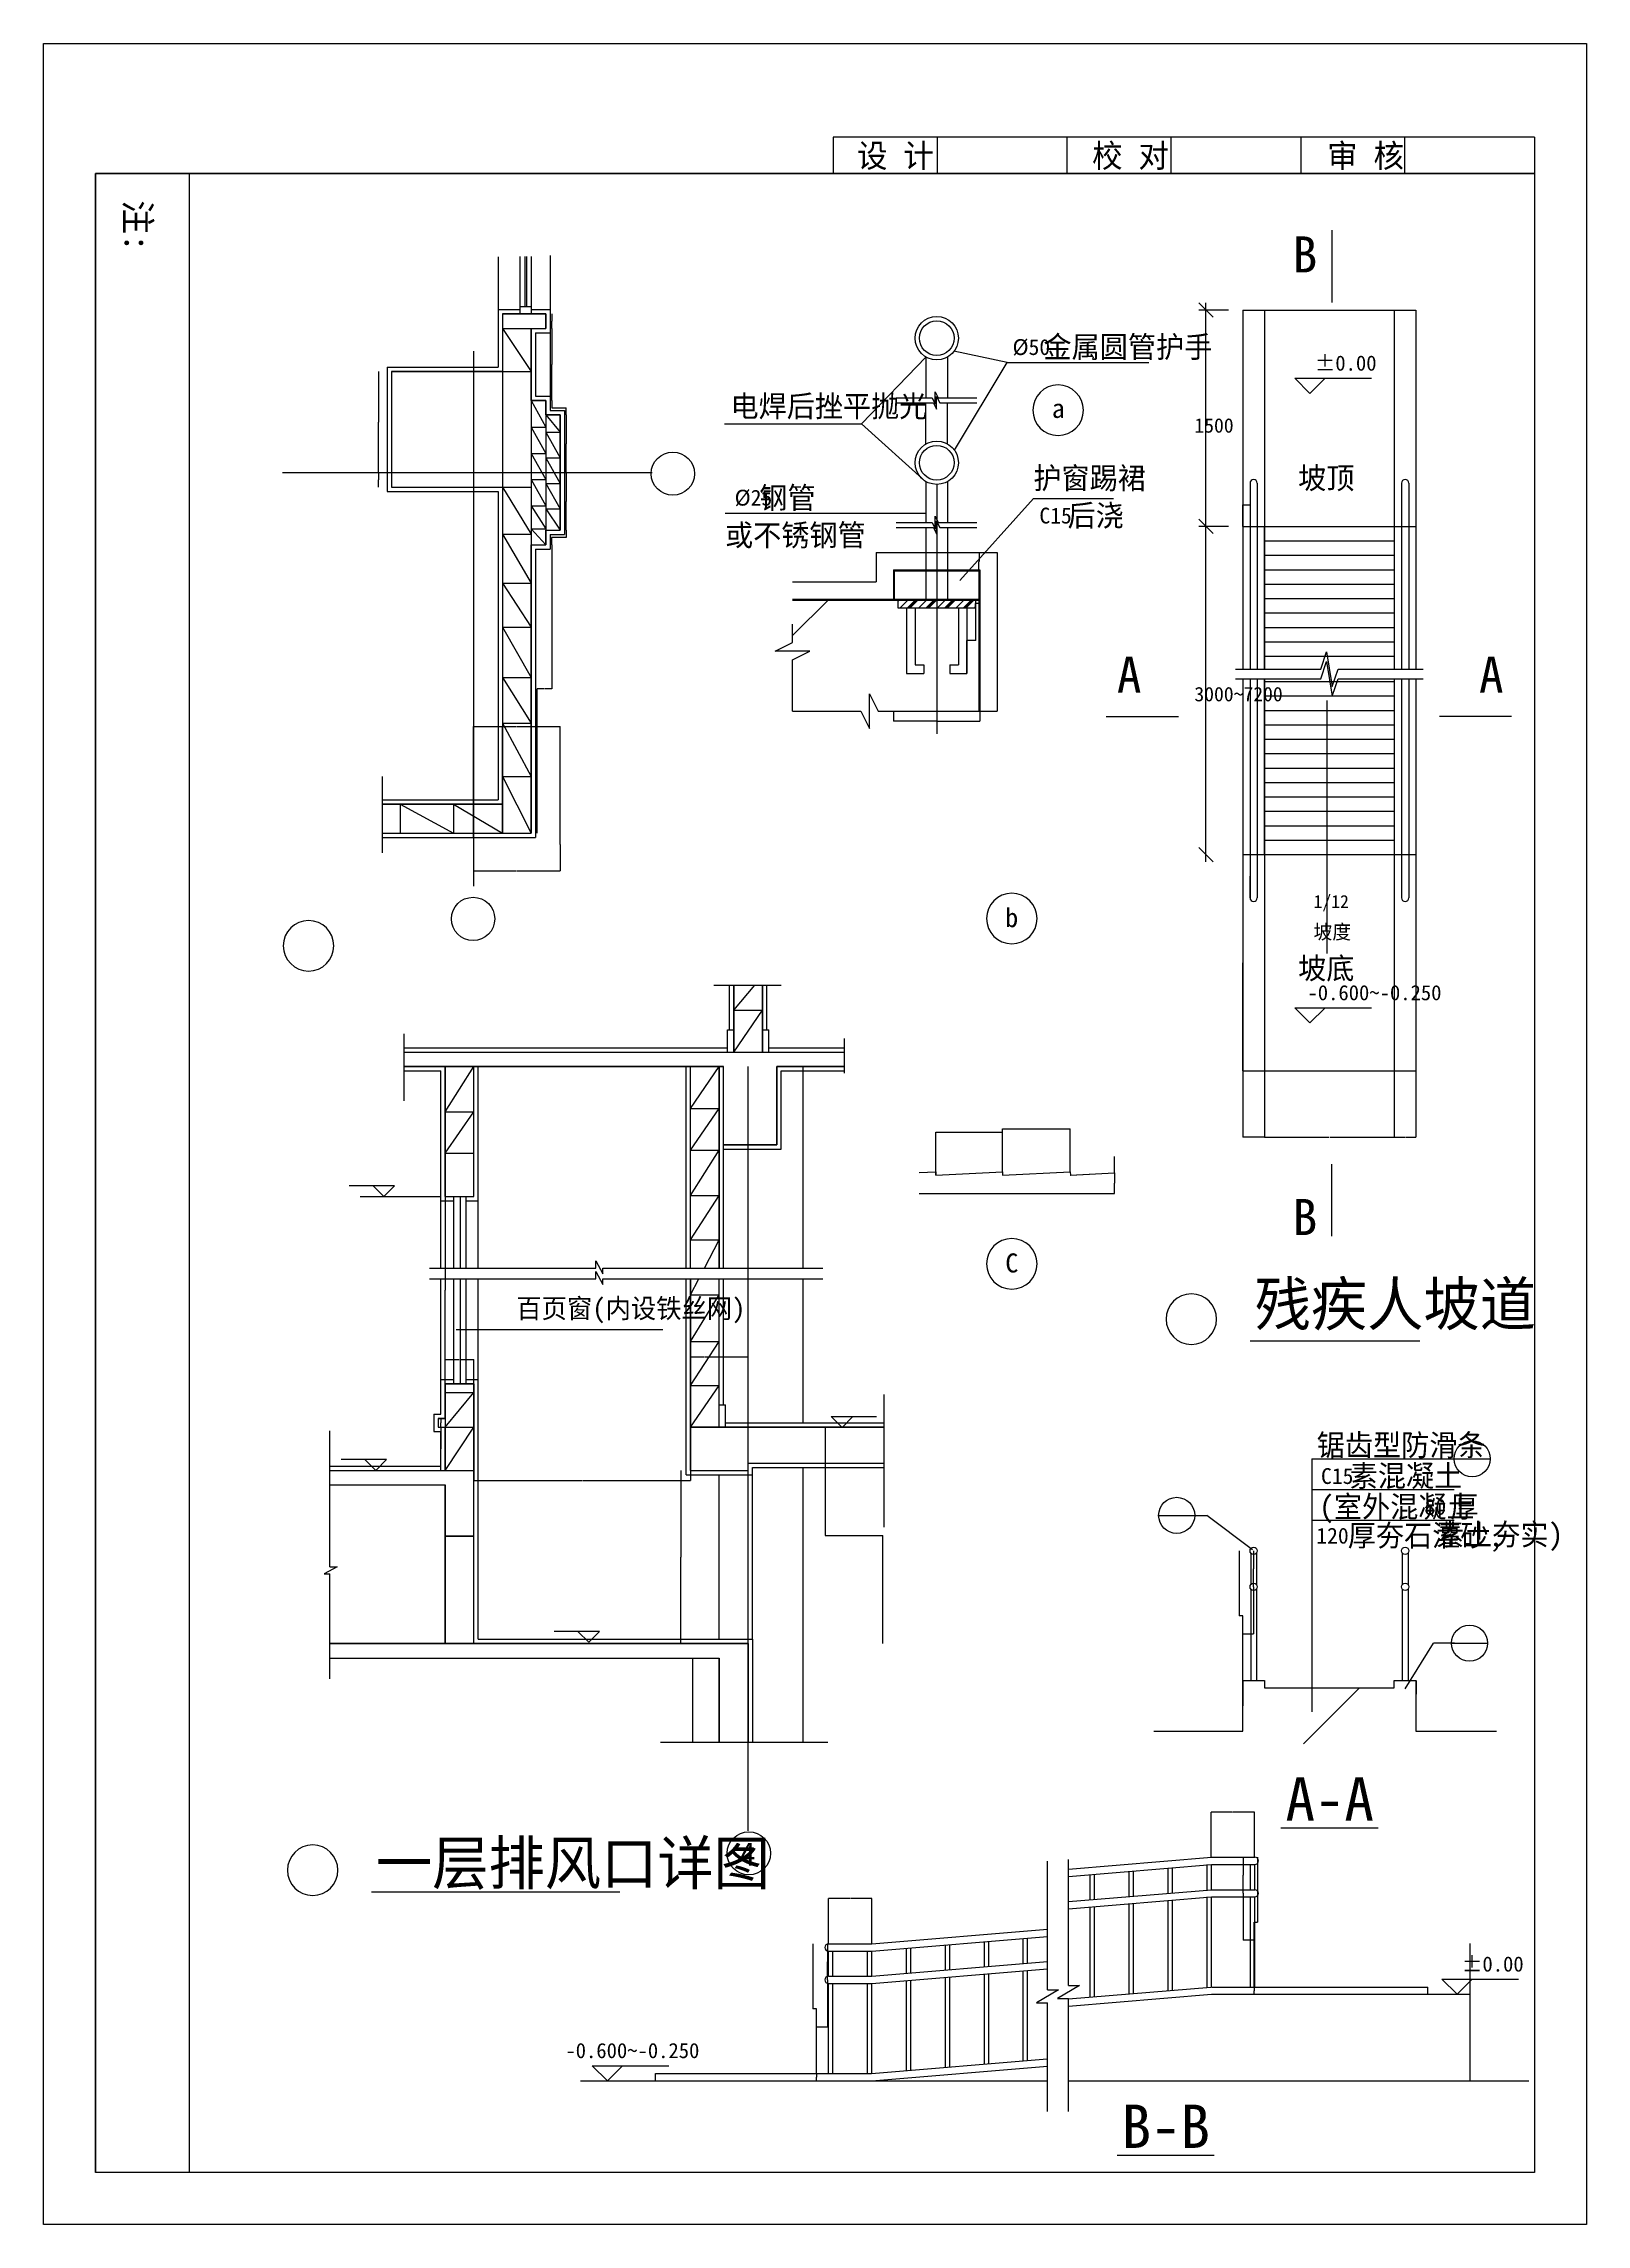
# Model space of a CAD drawing. Header units: metres. Extents: x 20760 to 31452, y 10444 to 25564.
import ezdxf

# ---------------------------------------------------------------- set-up
doc = ezdxf.new("R2010")
doc.units = ezdxf.units.M
for name, color, linetype in [('DIMENSION$', 3, 'Continuous'), ('HA', 43, 'Continuous'), ('PL', 5, 'Continuous'), ('PUB_DIM', 3, 'Continuous'), ('PUB_TEXT', 142, 'Continuous'), ('PUB_WALL', 255, 'Continuous'), ('STAIR', 2, 'Continuous'), ('SYMBLE$', 7, 'Continuous'), ('TK', 143, 'Continuous'), ('WALL', 7, 'Continuous'), ('XU1', 2, 'Continuous')]:
    doc.layers.add(name, color=color, linetype=linetype)
doc.dimstyles.get("Standard").update_dxf_attribs({"dimtxt": 2.5, "dimasz": 2.5, "dimexe": 1.25, "dimexo": 0.625, "dimtad": 1, "dimcen": 2.5, "dimazin": 3, "dimtfac": 1, "dimtmove": 0, "dimatfit": 3})
pattern_1 = [(45, (0, 0), (-1122.53, 1122.53), [])]

# ---------------------------------------------------------------- blocks, each defined once
blk = doc.blocks.new('_ARCHTICK')
at = {"color": 0, "linetype": 'BYBLOCK'}
blk.add_lwpolyline([(-0.5, -0.5), (0.5, 0.5)], dxfattribs=at)
blk = doc.blocks.new('_INDEX')
blk.add_line((-0.5, 0), (0.5, 0))
blk.add_circle((0, 0), 0.5)
blk = doc.blocks.new('*D1')
for p, q in [((23739.87, 20012.42), (23739.87, 19828.14)), ((24339.87, 20012.42), (24339.87, 19828.14)), ((23740.12, 19828.14), (24038.37, 19828.14)), ((24041.37, 19828.14), (24339.62, 19828.14))]:
    blk.add_line(p, q)
at = {"layer": 'Defpoints'}
for p in [(23739.87, 20012.42), (24339.87, 20012.42), (23739.87, 19828.14)]:
    blk.add_point(p, dxfattribs=at)
at = {"layer": 'DIMENSION$', "insert": (24039.87, 19828.14), "char_height": 1, "attachment_point": 5}
blk.add_mtext('600', dxfattribs=at)
blk = doc.blocks.new('*D2')
for p, q in [((24281.04, 23640), (24280.79, 23640)), ((24281.29, 23690), (24281.29, 23640)), ((24281.29, 23590), (24281.29, 23640)), ((24281.29, 23640), (24281.29, 23640)), ((24281.54, 23640), (24281.79, 23640))]:
    blk.add_line(p, q)
at = {"layer": 'Defpoints'}
for p in [(24281.29, 23690), (24281.29, 23640), (24281.29, 23590)]:
    blk.add_point(p, dxfattribs=at)
at = {"layer": 'DIMENSION$', "insert": (24281.29, 23641.125), "char_height": 1, "attachment_point": 5}
blk.add_mtext('0', dxfattribs=at)
blk = doc.blocks.new('*D3')
for p, q in [((24281.29, 23590), (24281.29, 23340)), ((24281.04, 23340), (24280.79, 23340)), ((24281.29, 23090), (24281.29, 23340)), ((24281.29, 23340), (24281.29, 23340)), ((24281.54, 23340), (24281.79, 23340))]:
    blk.add_line(p, q)
at = {"layer": 'Defpoints'}
for p in [(24281.29, 23590), (24281.29, 23340), (24281.29, 23090)]:
    blk.add_point(p, dxfattribs=at)
at = {"layer": 'DIMENSION$', "insert": (24281.29, 23341.125), "char_height": 1, "attachment_point": 5}
blk.add_mtext('0', dxfattribs=at)
blk = doc.blocks.new('*D4')
for p, q in [((24281.29, 23090), (24281.29, 23040)), ((24281.54, 23040), (24329.79, 23040)), ((24332.79, 23040), (24381.04, 23040)), ((24381.29, 22990), (24381.29, 23040))]:
    blk.add_line(p, q)
at = {"layer": 'Defpoints'}
for p in [(24281.29, 23090), (24281.29, 23040), (24381.29, 22990)]:
    blk.add_point(p, dxfattribs=at)
at = {"layer": 'DIMENSION$', "insert": (24331.29, 23040), "char_height": 1, "attachment_point": 5}
blk.add_mtext('100', dxfattribs=at)
blk = doc.blocks.new('*D5')
for p, q in [((24381.29, 22990), (24381.29, 22790)), ((24381.04, 22790), (24380.79, 22790)), ((24381.29, 22590), (24381.29, 22790)), ((24381.29, 22790), (24381.29, 22790)), ((24381.54, 22790), (24381.79, 22790))]:
    blk.add_line(p, q)
at = {"layer": 'Defpoints'}
for p in [(24381.29, 22990), (24381.29, 22790), (24381.29, 22590)]:
    blk.add_point(p, dxfattribs=at)
at = {"layer": 'DIMENSION$', "insert": (24381.29, 22791.125), "char_height": 1, "attachment_point": 5}
blk.add_mtext('0', dxfattribs=at)
blk = doc.blocks.new('*D6')
for p, q in [((24381.29, 22590), (24381.29, 22390)), ((24381.04, 22390), (24380.79, 22390)), ((24381.29, 22190), (24381.29, 22390)), ((24381.29, 22390), (24381.29, 22390)), ((24381.54, 22390), (24381.79, 22390))]:
    blk.add_line(p, q)
at = {"layer": 'Defpoints'}
for p in [(24381.29, 22590), (24381.29, 22390), (24381.29, 22190)]:
    blk.add_point(p, dxfattribs=at)
at = {"layer": 'DIMENSION$', "insert": (24381.29, 22391.125), "char_height": 1, "attachment_point": 5}
blk.add_mtext('0', dxfattribs=at)
blk = doc.blocks.new('*D7')
for p, q in [((24329.79, 22140), (24281.04, 22140)), ((24281.29, 22090), (24281.29, 22140)), ((24381.54, 22140), (24332.79, 22140)), ((24381.29, 22190), (24381.29, 22140))]:
    blk.add_line(p, q)
at = {"layer": 'Defpoints'}
for p in [(24281.29, 22090), (24381.29, 22190), (24381.29, 22140)]:
    blk.add_point(p, dxfattribs=at)
at = {"layer": 'DIMENSION$', "insert": (24331.29, 22140), "char_height": 1, "attachment_point": 5}
blk.add_mtext('100', dxfattribs=at)
blk = doc.blocks.new('*D8')
for p, q in [((24281.29, 22090), (24281.29, 21090)), ((24229.79, 21090), (24181.04, 21090)), ((24181.29, 20090), (24181.29, 21090)), ((24281.54, 21090), (24232.79, 21090))]:
    blk.add_line(p, q)
at = {"layer": 'Defpoints'}
for p in [(24281.29, 22090), (24281.29, 21090), (24181.29, 20090)]:
    blk.add_point(p, dxfattribs=at)
at = {"layer": 'DIMENSION$', "insert": (24231.29, 21090), "char_height": 1, "attachment_point": 5}
blk.add_mtext('100', dxfattribs=at)
blk = doc.blocks.new('*D9')
for p, q in [((23081.02, 23290), (23081.02, 22940)), ((23080.77, 22940), (23080.52, 22940)), ((23081.02, 22590), (23081.02, 22940)), ((23081.02, 22940), (23081.02, 22940)), ((23081.27, 22940), (23081.52, 22940))]:
    blk.add_line(p, q)
at = {"layer": 'Defpoints'}
for p in [(23081.02, 23290), (23081.02, 22940), (23081.02, 22590)]:
    blk.add_point(p, dxfattribs=at)
at = {"layer": 'DIMENSION$', "insert": (23081.02, 22941.125), "char_height": 1, "attachment_point": 5}
blk.add_mtext('0', dxfattribs=at)
blk = doc.blocks.new('*D10')
for p, q in [((23080.77, 22540), (23080.52, 22540)), ((23081.02, 22590), (23081.02, 22540)), ((23081.02, 22490), (23081.02, 22540)), ((23081.02, 22540), (23081.02, 22540)), ((23081.27, 22540), (23081.52, 22540))]:
    blk.add_line(p, q)
at = {"layer": 'Defpoints'}
for p in [(23081.02, 22590), (23081.02, 22540), (23081.02, 22490)]:
    blk.add_point(p, dxfattribs=at)
at = {"layer": 'DIMENSION$', "insert": (23081.02, 22541.125), "char_height": 1, "attachment_point": 5}
blk.add_mtext('0', dxfattribs=at)
blk = doc.blocks.new('*D11')
for p, q in [((23542.69, 17571.06), (23542.69, 16921.06)), ((23542.44, 16921.06), (23542.19, 16921.06)), ((23542.69, 16271.06), (23542.69, 16921.06)), ((23542.69, 16921.06), (23542.69, 16921.06)), ((23542.94, 16921.06), (23543.19, 16921.06))]:
    blk.add_line(p, q)
at = {"layer": 'Defpoints'}
for p in [(23542.69, 17571.06), (23542.69, 16921.06), (23542.69, 16271.06)]:
    blk.add_point(p, dxfattribs=at)
at = {"layer": 'DIMENSION$', "insert": (23542.69, 16922.185), "char_height": 1, "attachment_point": 5}
blk.add_mtext('2400', dxfattribs=at)
blk = doc.blocks.new('*D12')
for p, q in [((23542.69, 16271.06), (23542.69, 15971.06)), ((23542.44, 15971.06), (23542.19, 15971.06)), ((23542.69, 15671.06), (23542.69, 15971.06)), ((23542.69, 15971.06), (23542.69, 15971.06)), ((23542.94, 15971.06), (23543.19, 15971.06))]:
    blk.add_line(p, q)
at = {"layer": 'Defpoints'}
for p in [(23542.69, 16271.06), (23542.69, 15971.06), (23542.69, 15671.06)]:
    blk.add_point(p, dxfattribs=at)
at = {"layer": 'DIMENSION$', "insert": (23542.69, 15972.185), "char_height": 1, "attachment_point": 5}
blk.add_mtext('0', dxfattribs=at)
blk = doc.blocks.new('*D13')
for p, q in [((23512.27, 15971.06), (23512.27, 15821.06)), ((23512.02, 15821.06), (23511.77, 15821.06)), ((23512.27, 15671.06), (23512.27, 15821.06)), ((23512.27, 15821.06), (23512.27, 15821.06)), ((23512.52, 15821.06), (23512.77, 15821.06))]:
    blk.add_line(p, q)
at = {"layer": 'Defpoints'}
for p in [(23512.27, 15971.06), (23512.27, 15821.06), (23512.27, 15671.06)]:
    blk.add_point(p, dxfattribs=at)
at = {"layer": 'DIMENSION$', "insert": (23512.27, 15822.185), "char_height": 1, "attachment_point": 5}
blk.add_mtext('0', dxfattribs=at)
blk = doc.blocks.new('*D14')
for p, q in [((23512.27, 16031.06), (23512.27, 16001.06)), ((23512.02, 16001.06), (23511.77, 16001.06)), ((23512.27, 15971.06), (23512.27, 16001.06)), ((23512.27, 16001.06), (23512.27, 16001.06)), ((23512.52, 16001.06), (23512.77, 16001.06))]:
    blk.add_line(p, q)
at = {"layer": 'Defpoints'}
for p in [(23512.27, 16031.06), (23512.27, 16001.06), (23512.27, 15971.06)]:
    blk.add_point(p, dxfattribs=at)
at = {"layer": 'DIMENSION$', "insert": (23512.27, 16002.185), "char_height": 1, "attachment_point": 5}
blk.add_mtext('0', dxfattribs=at)
blk = doc.blocks.new('*D15')
for p, q in [((25175.58, 15671.06), (25175.58, 15071.06)), ((25175.33, 15071.06), (25175.08, 15071.06)), ((25175.58, 14471.06), (25175.58, 15071.06)), ((25175.58, 15071.06), (25175.58, 15071.06)), ((25175.83, 15071.06), (25176.08, 15071.06))]:
    blk.add_line(p, q)
at = {"layer": 'Defpoints'}
for p in [(25175.58, 15671.06), (25175.58, 15071.06), (25175.58, 14471.06)]:
    blk.add_point(p, dxfattribs=at)
at = {"layer": 'DIMENSION$', "insert": (25175.58, 15072.185), "char_height": 1, "attachment_point": 5}
blk.add_mtext('0', dxfattribs=at)
blk = doc.blocks.new('*D16')
for p, q in [((26177.08, 15971.06), (26177.08, 15221.06)), ((26177.33, 15221.06), (26375.58, 15221.06)), ((26378.58, 15221.06), (26576.83, 15221.06)), ((26577.08, 14471.06), (26577.08, 15221.06))]:
    blk.add_line(p, q)
at = {"layer": 'Defpoints'}
for p in [(26177.08, 15971.06), (26177.08, 15221.06), (26577.08, 14471.06)]:
    blk.add_point(p, dxfattribs=at)
at = {"layer": 'DIMENSION$', "insert": (26377.08, 15221.06), "char_height": 1, "attachment_point": 5}
blk.add_mtext('400', dxfattribs=at)
blk = doc.blocks.new('*D17')
for p, q in [((23742.69, 16271.06), (23742.69, 15602.91)), ((23742.94, 15602.91), (24490.69, 15602.91)), ((24494.69, 15602.91), (25242.44, 15602.91)), ((25242.69, 15671.06), (25242.69, 15602.91))]:
    blk.add_line(p, q)
at = {"layer": 'Defpoints'}
for p in [(23742.69, 16271.06), (23742.69, 15602.91), (25242.69, 15671.06)]:
    blk.add_point(p, dxfattribs=at)
at = {"layer": 'DIMENSION$', "insert": (24492.69, 15602.91), "char_height": 1, "attachment_point": 5}
blk.add_mtext('1500', dxfattribs=at)
blk = doc.blocks.new('*D18')
for p, q in [((23542.69, 16271.06), (23542.69, 16439.58)), ((23542.94, 16439.58), (23641.19, 16439.58)), ((23644.19, 16439.58), (23742.44, 16439.58)), ((23742.69, 16271.06), (23742.69, 16439.58))]:
    blk.add_line(p, q)
at = {"layer": 'Defpoints'}
for p in [(23542.69, 16439.58), (23542.69, 16271.06), (23742.69, 16271.06)]:
    blk.add_point(p, dxfattribs=at)
at = {"layer": 'DIMENSION$', "insert": (23642.69, 16439.58), "char_height": 1, "attachment_point": 5}
blk.add_mtext('200', dxfattribs=at)
blk = doc.blocks.new('*D19')
for p, q in [((25242.69, 16282.86), (25242.69, 16459.52)), ((25242.94, 16459.52), (25341.19, 16459.52)), ((25344.19, 16459.52), (25442.44, 16459.52)), ((25442.69, 16282.86), (25442.69, 16459.52))]:
    blk.add_line(p, q)
at = {"layer": 'Defpoints'}
for p in [(25242.69, 16459.52), (25242.69, 16282.86), (25442.69, 16282.86)]:
    blk.add_point(p, dxfattribs=at)
at = {"layer": 'DIMENSION$', "insert": (25342.69, 16459.52), "char_height": 1, "attachment_point": 5}
blk.add_mtext('200', dxfattribs=at)
blk = doc.blocks.new('*D20')
for p, q in [((25442.69, 16282.86), (25442.69, 16459.52)), ((25442.94, 16459.52), (25541.19, 16459.52)), ((25544.19, 16459.52), (25642.44, 16459.52)), ((25642.69, 16312.86), (25642.69, 16459.52))]:
    blk.add_line(p, q)
at = {"layer": 'Defpoints'}
for p in [(25442.69, 16459.52), (25442.69, 16282.86), (25642.69, 16312.86)]:
    blk.add_point(p, dxfattribs=at)
at = {"layer": 'DIMENSION$', "insert": (25542.69, 16459.52), "char_height": 1, "attachment_point": 5}
blk.add_mtext('200', dxfattribs=at)
blk = doc.blocks.new('*D21')
for p, q in [((23739.87, 20060), (23739.87, 20829.44)), ((23740.12, 20829.44), (23838.37, 20829.44)), ((23841.37, 20829.44), (23939.62, 20829.44)), ((23939.87, 20090), (23939.87, 20829.44))]:
    blk.add_line(p, q)
at = {"layer": 'Defpoints'}
for p in [(23739.87, 20829.44), (23739.87, 20060), (23939.87, 20090)]:
    blk.add_point(p, dxfattribs=at)
at = {"insert": (23839.87, 20829.44), "char_height": 1, "attachment_point": 5}
blk.add_mtext('200', dxfattribs=at)
blk = doc.blocks.new('*D22')
for p, q in [((23939.87, 20090), (23939.87, 20829.44)), ((23940.12, 20829.44), (24038.37, 20829.44)), ((24041.37, 20829.44), (24139.62, 20829.44)), ((24139.87, 20090), (24139.87, 20829.44))]:
    blk.add_line(p, q)
at = {"layer": 'Defpoints'}
for p in [(23939.87, 20829.44), (23939.87, 20090), (24139.87, 20090)]:
    blk.add_point(p, dxfattribs=at)
at = {"insert": (24039.87, 20829.44), "char_height": 1, "attachment_point": 5}
blk.add_mtext('200', dxfattribs=at)
blk = doc.blocks.new('*D23')
for p, q in [((24139.87, 20090), (24139.87, 20829.44)), ((24140.12, 20829.44), (24238.37, 20829.44)), ((24241.37, 20829.44), (24339.62, 20829.44)), ((24339.87, 20012.42), (24339.87, 20829.44))]:
    blk.add_line(p, q)
at = {"layer": 'Defpoints'}
for p in [(24139.87, 20829.44), (24139.87, 20090), (24339.87, 20012.42)]:
    blk.add_point(p, dxfattribs=at)
at = {"insert": (24239.87, 20829.44), "char_height": 1, "attachment_point": 5}
blk.add_mtext('200', dxfattribs=at)
blk = doc.blocks.new('*D24')
for p, q in [((29221.31, 18441.38), (29221.31, 17982.06)), ((30121.31, 18441.38), (30121.31, 17982.06)), ((29221.56, 17982.06), (29667.31, 17982.06)), ((29675.31, 17982.06), (30121.06, 17982.06))]:
    blk.add_line(p, q)
at = {"layer": 'Defpoints'}
for p in [(29221.31, 18441.38), (30121.31, 18441.38), (29221.31, 17982.06)]:
    blk.add_point(p, dxfattribs=at)
at = {"layer": 'DIMENSION$', "insert": (29671.31, 17982.06), "char_height": 1, "attachment_point": 5}
blk.add_mtext('900~1500', dxfattribs=at)
blk = doc.blocks.new('*D25')
for p, q in [((29071.31, 18441.38), (29071.31, 17982.06)), ((29221.31, 18441.38), (29221.31, 17982.06)), ((29144.81, 17982.06), (29071.06, 17982.06)), ((29221.56, 17982.06), (29147.81, 17982.06))]:
    blk.add_line(p, q)
at = {"layer": 'Defpoints'}
for p in [(29071.31, 18441.38), (29221.31, 18441.38), (29221.31, 17982.06)]:
    blk.add_point(p, dxfattribs=at)
at = {"layer": 'DIMENSION$', "insert": (29146.31, 17982.06), "char_height": 1, "attachment_point": 5}
blk.add_mtext('150', dxfattribs=at)
blk = doc.blocks.new('*D26')
for p, q in [((30121.31, 18441.38), (30121.31, 17982.06)), ((30271.31, 18441.38), (30271.31, 17982.06)), ((30121.56, 17982.06), (30194.81, 17982.06)), ((30197.81, 17982.06), (30271.06, 17982.06))]:
    blk.add_line(p, q)
at = {"layer": 'Defpoints'}
for p in [(30121.31, 18441.38), (30271.31, 18441.38), (30121.31, 17982.06)]:
    blk.add_point(p, dxfattribs=at)
at = {"layer": 'DIMENSION$', "insert": (30196.31, 17982.06), "char_height": 1, "attachment_point": 5}
blk.add_mtext('150', dxfattribs=at)
blk = doc.blocks.new('*D27')
for p, q in [((29071.31, 19941.38), (29071.31, 19191.38)), ((29071.06, 19191.38), (29070.81, 19191.38)), ((29071.31, 18441.38), (29071.31, 19191.38)), ((29071.31, 19191.38), (29071.31, 19191.38)), ((29071.56, 19191.38), (29071.81, 19191.38))]:
    blk.add_line(p, q)
at = {"layer": 'Defpoints'}
for p in [(29071.31, 19941.38), (29071.31, 19191.38), (29071.31, 18441.38)]:
    blk.add_point(p, dxfattribs=at)
at = {"layer": 'DIMENSION$', "insert": (29071.31, 19192.505), "char_height": 1, "attachment_point": 5}
blk.add_mtext('0', dxfattribs=at)
blk = doc.blocks.new('*D28')
for p, q in [((29071.31, 14214.35), (29071.31, 14039.35)), ((29071.06, 14039.35), (29070.81, 14039.35)), ((29071.31, 13864.35), (29071.31, 14039.35)), ((29071.31, 14039.35), (29071.31, 14039.35)), ((29071.56, 14039.35), (29071.81, 14039.35))]:
    blk.add_line(p, q)
at = {"layer": 'Defpoints'}
for p in [(29071.31, 14214.35), (29071.31, 14039.35), (29071.31, 13864.35)]:
    blk.add_point(p, dxfattribs=at)
at = {"layer": 'DIMENSION$', "insert": (29071.31, 14040.475), "char_height": 1, "attachment_point": 5}
blk.add_mtext('0', dxfattribs=at)
blk = doc.blocks.new('*D29')
for p, q in [((29146.31, 14864.35), (29146.31, 14539.35)), ((29071.31, 14214.35), (29071.31, 14539.35)), ((29071.56, 14539.35), (29107.81, 14539.35)), ((29109.81, 14539.35), (29146.06, 14539.35))]:
    blk.add_line(p, q)
at = {"layer": 'Defpoints'}
for p in [(29146.31, 14864.35), (29071.31, 14539.35), (29071.31, 14214.35)]:
    blk.add_point(p, dxfattribs=at)
at = {"layer": 'DIMENSION$', "insert": (29108.81, 14539.35), "char_height": 1, "attachment_point": 5}
blk.add_mtext('75', dxfattribs=at)
blk = doc.blocks.new('*D30')
for p, q in [((29146.06, 14989.4), (29145.81, 14989.4)), ((29146.31, 15114.44), (29146.31, 14989.4)), ((29146.31, 14864.35), (29146.31, 14989.4)), ((29146.31, 14989.4), (29146.31, 14989.4)), ((29146.56, 14989.4), (29146.81, 14989.4))]:
    blk.add_line(p, q)
at = {"layer": 'Defpoints'}
for p in [(29146.31, 15114.44), (29146.31, 14989.4), (29146.31, 14864.35)]:
    blk.add_point(p, dxfattribs=at)
at = {"layer": 'DIMENSION$', "insert": (29146.31, 14990.525), "char_height": 1, "attachment_point": 5}
blk.add_mtext('0', dxfattribs=at)
blk = doc.blocks.new('*D31')
for p, q in [((30272.09, 14214.35), (30272.09, 14120.51)), ((30271.84, 14120.51), (30271.59, 14120.51)), ((30272.09, 14164.35), (30272.09, 14120.51)), ((30272.09, 14120.51), (30272.09, 14120.51)), ((30272.34, 14120.51), (30272.59, 14120.51))]:
    blk.add_line(p, q)
at = {"layer": 'Defpoints'}
for p in [(30272.09, 14214.35), (30272.09, 14164.35), (30272.09, 14120.51)]:
    blk.add_point(p, dxfattribs=at)
at = {"layer": 'DIMENSION$', "insert": (30272.09, 14121.635), "char_height": 1, "attachment_point": 5}
blk.add_mtext('0', dxfattribs=at)
blk = doc.blocks.new('*D32')
for p, q in [((29046.31, 15114.44), (29046.31, 14664.4)), ((29057.81, 14664.4), (29046.06, 14664.4)), ((29071.56, 14664.4), (29059.81, 14664.4)), ((29071.31, 14214.35), (29071.31, 14664.4))]:
    blk.add_line(p, q)
at = {"layer": 'Defpoints'}
for p in [(29046.31, 15114.44), (29071.31, 14664.4), (29071.31, 14214.35)]:
    blk.add_point(p, dxfattribs=at)
at = {"layer": 'DIMENSION$', "insert": (29058.81, 14664.4), "char_height": 1, "attachment_point": 5}
blk.add_mtext('25', dxfattribs=at)
blk = doc.blocks.new('*D33')
for p, q in [((27242.15, 21909.12), (27242.15, 21972.87)), ((27242.4, 21972.87), (27242.65, 21972.87)), ((27244.65, 21972.87), (27244.9, 21972.87)), ((27245.15, 22036.62), (27245.15, 21972.87))]:
    blk.add_line(p, q)
at = {"layer": 'Defpoints'}
for p in [(27242.15, 21972.87), (27245.15, 22036.62), (27242.15, 21909.12)]:
    blk.add_point(p, dxfattribs=at)
at = {"layer": 'PUB_DIM', "insert": (27243.65, 21972.87), "char_height": 1, "attachment_point": 5}
blk.add_mtext('20', dxfattribs=at)
blk = doc.blocks.new('*D34')
for p, q in [((26798.65, 20866.07), (26649.4, 20866.07)), ((26649.65, 20936.33), (26649.65, 20866.07)), ((26949.9, 20866.07), (26800.65, 20866.07)), ((26949.65, 20936.33), (26949.65, 20866.07))]:
    blk.add_line(p, q)
at = {"layer": 'Defpoints'}
for p in [(26649.65, 20936.33), (26949.65, 20936.33), (26949.65, 20866.07)]:
    blk.add_point(p, dxfattribs=at)
at = {"layer": 'PUB_DIM', "insert": (26799.65, 20866.07), "char_height": 1, "attachment_point": 5}
blk.add_mtext('55', dxfattribs=at)
blk = doc.blocks.new('*D35')
for p, q in [((26949.65, 20936.33), (26949.65, 20866.07)), ((26949.9, 20866.07), (27098.65, 20866.07)), ((27100.65, 20866.07), (27249.4, 20866.07)), ((27249.65, 20936.33), (27249.65, 20866.07))]:
    blk.add_line(p, q)
at = {"layer": 'Defpoints'}
for p in [(26949.65, 20936.33), (26949.65, 20866.07), (27249.65, 20936.33)]:
    blk.add_point(p, dxfattribs=at)
at = {"layer": 'PUB_DIM', "insert": (27099.65, 20866.07), "char_height": 1, "attachment_point": 5}
blk.add_mtext('55', dxfattribs=at)
blk = doc.blocks.new('*D36')
for p, q in [((27234.15, 21683.21), (27219.4, 21683.21)), ((27219.65, 21653.21), (27219.65, 21683.21)), ((27249.9, 21683.21), (27235.15, 21683.21)), ((27249.65, 21713.21), (27249.65, 21683.21))]:
    blk.add_line(p, q)
at = {"layer": 'Defpoints'}
for p in [(27219.65, 21653.21), (27249.65, 21713.21), (27249.65, 21683.21)]:
    blk.add_point(p, dxfattribs=at)
at = {"layer": 'PUB_DIM', "insert": (27234.65, 21683.21), "char_height": 1, "attachment_point": 5}
blk.add_mtext('6', dxfattribs=at)
blk = doc.blocks.new('*D37')
for p, q in [((27242.15, 21909.12), (27242.15, 21811.16)), ((27242.4, 21811.16), (27242.65, 21811.16)), ((27244.65, 21811.16), (27244.9, 21811.16)), ((27245.15, 21713.21), (27245.15, 21811.16))]:
    blk.add_line(p, q)
at = {"layer": 'Defpoints'}
for p in [(27242.15, 21909.12), (27242.15, 21811.16), (27245.15, 21713.21)]:
    blk.add_point(p, dxfattribs=at)
at = {"layer": 'PUB_DIM', "insert": (27243.65, 21811.16), "char_height": 1, "attachment_point": 5}
blk.add_mtext('30', dxfattribs=at)
blk = doc.blocks.new('*D38')
for p, q in [((27219.65, 21653.21), (27219.65, 21425.21)), ((27188.65, 21425.21), (27159.4, 21425.21)), ((27159.65, 21197.21), (27159.65, 21425.21)), ((27219.9, 21425.21), (27190.65, 21425.21))]:
    blk.add_line(p, q)
at = {"layer": 'Defpoints'}
for p in [(27219.65, 21653.21), (27219.65, 21425.21), (27159.65, 21197.21)]:
    blk.add_point(p, dxfattribs=at)
at = {"layer": 'PUB_DIM', "insert": (27189.65, 21425.21), "char_height": 1, "attachment_point": 5}
blk.add_mtext('80', dxfattribs=at)
blk = doc.blocks.new('*D39')
for p, q in [((28182.92, 17734.79), (28182.92, 17663.74)), ((28182.67, 17663.74), (28182.42, 17663.74)), ((28182.92, 17592.68), (28182.92, 17663.74)), ((28182.92, 17663.74), (28182.92, 17663.74)), ((28183.17, 17663.74), (28183.42, 17663.74))]:
    blk.add_line(p, q)
at = {"layer": 'Defpoints'}
for p in [(28182.92, 17734.79), (28182.92, 17663.74), (28182.92, 17592.68)]:
    blk.add_point(p, dxfattribs=at)
at = {"layer": 'DIMENSION$', "insert": (28182.92, 17664.865), "char_height": 1, "attachment_point": 5}
blk.add_mtext('20', dxfattribs=at)
blk = doc.blocks.new('*D40')
for p, q in [((28182.67, 17847.51), (28182.42, 17847.51)), ((28182.92, 17734.79), (28182.92, 17847.51)), ((28182.92, 17769.25), (28182.92, 17847.51)), ((28182.92, 17847.51), (28182.92, 17847.51)), ((28183.17, 17847.51), (28183.42, 17847.51))]:
    blk.add_line(p, q)
at = {"layer": 'Defpoints'}
for p in [(28182.92, 17847.51), (28182.92, 17769.25), (28182.92, 17734.79)]:
    blk.add_point(p, dxfattribs=at)
at = {"layer": 'DIMENSION$', "insert": (28182.92, 17848.635), "char_height": 1, "attachment_point": 5}
blk.add_mtext('6', dxfattribs=at)
blk = doc.blocks.new('*D41')
for p, q in [((26942.73, 17719.26), (26942.73, 18016.74)), ((26942.98, 18016.74), (27173.035, 18016.74)), ((27175.035, 18016.74), (27405.09, 18016.74)), ((27405.34, 17742.99), (27405.34, 18016.74))]:
    blk.add_line(p, q)
at = {"layer": 'Defpoints'}
for p in [(26942.73, 18016.74), (26942.73, 17719.26), (27405.34, 17742.99)]:
    blk.add_point(p, dxfattribs=at)
at = {"layer": 'DIMENSION$', "insert": (27174.035, 18016.74), "char_height": 1, "attachment_point": 5}
blk.add_mtext('80', dxfattribs=at)
blk = doc.blocks.new('*D42')
for p, q in [((27405.34, 17742.99), (27405.34, 18040.63)), ((27405.59, 18040.63), (27639.315, 18040.63)), ((27641.315, 18040.63), (27875.04, 18040.63)), ((27875.29, 17742.99), (27875.29, 18040.63))]:
    blk.add_line(p, q)
at = {"layer": 'Defpoints'}
for p in [(27405.34, 18040.63), (27405.34, 17742.99), (27875.29, 17742.99)]:
    blk.add_point(p, dxfattribs=at)
at = {"layer": 'DIMENSION$', "insert": (27640.315, 18040.63), "char_height": 1, "attachment_point": 5}
blk.add_mtext('80', dxfattribs=at)
blk = doc.blocks.new('*D43')
for p, q in [((29121.31, 22516.83), (29121.31, 22366.83)), ((29071.31, 22216.83), (29071.31, 22366.83)), ((29071.56, 22366.83), (29095.31, 22366.83)), ((29097.31, 22366.83), (29121.06, 22366.83))]:
    blk.add_line(p, q)
at = {"layer": 'Defpoints'}
for p in [(29121.31, 22516.83), (29071.31, 22366.83), (29071.31, 22216.83)]:
    blk.add_point(p, dxfattribs=at)
at = {"layer": 'DIMENSION$', "insert": (29096.31, 22366.83), "char_height": 1, "attachment_point": 5}
blk.add_mtext('50', dxfattribs=at)
blk = doc.blocks.new('*D44')
for p, q in [((29121.31, 19941.38), (29121.31, 19791.38)), ((29121.06, 19791.38), (29120.81, 19791.38)), ((29121.31, 19641.38), (29121.31, 19791.38)), ((29121.31, 19791.38), (29121.31, 19791.38)), ((29121.56, 19791.38), (29121.81, 19791.38))]:
    blk.add_line(p, q)
at = {"layer": 'Defpoints'}
for p in [(29121.31, 19941.38), (29121.31, 19791.38), (29121.31, 19641.38)]:
    blk.add_point(p, dxfattribs=at)
at = {"layer": 'DIMENSION$', "insert": (29121.31, 19792.505), "char_height": 1, "attachment_point": 5}
blk.add_mtext('0', dxfattribs=at)
blk = doc.blocks.new('*D45')
for p, q in [((26092.33, 12389.57), (26092.33, 11939.53)), ((26103.83, 11939.53), (26092.08, 11939.53)), ((26117.58, 11939.53), (26105.83, 11939.53)), ((26117.33, 11489.49), (26117.33, 11939.53))]:
    blk.add_line(p, q)
at = {"layer": 'Defpoints'}
for p in [(26092.33, 12389.57), (26117.33, 11939.53), (26117.33, 11489.49)]:
    blk.add_point(p, dxfattribs=at)
at = {"layer": 'DIMENSION$', "insert": (26104.83, 11939.53), "char_height": 1, "attachment_point": 5}
blk.add_mtext('25', dxfattribs=at)
blk = doc.blocks.new('*D46')
for p, q in [((26192.08, 12264.53), (26191.83, 12264.53)), ((26192.33, 12389.57), (26192.33, 12264.53)), ((26192.33, 12139.49), (26192.33, 12264.53)), ((26192.33, 12264.53), (26192.33, 12264.53)), ((26192.58, 12264.53), (26192.83, 12264.53))]:
    blk.add_line(p, q)
at = {"layer": 'Defpoints'}
for p in [(26192.33, 12389.57), (26192.33, 12264.53), (26192.33, 12139.49)]:
    blk.add_point(p, dxfattribs=at)
at = {"layer": 'DIMENSION$', "insert": (26192.33, 12265.655), "char_height": 1, "attachment_point": 5}
blk.add_mtext('0', dxfattribs=at)
blk = doc.blocks.new('*D47')
for p, q in [((26192.33, 12139.49), (26192.33, 11814.49)), ((26117.33, 11489.49), (26117.33, 11814.49)), ((26117.58, 11814.49), (26153.83, 11814.49)), ((26155.83, 11814.49), (26192.08, 11814.49))]:
    blk.add_line(p, q)
at = {"layer": 'Defpoints'}
for p in [(26192.33, 12139.49), (26117.33, 11814.49), (26117.33, 11489.49)]:
    blk.add_point(p, dxfattribs=at)
at = {"layer": 'DIMENSION$', "insert": (26154.83, 11814.49), "char_height": 1, "attachment_point": 5}
blk.add_mtext('75', dxfattribs=at)
blk = doc.blocks.new('*D48')
for p, q in [((26116.86, 11464.49), (26116.61, 11464.49)), ((26117.11, 11489.49), (26117.11, 11464.49)), ((26117.11, 11439.49), (26117.11, 11464.49)), ((26117.11, 11464.49), (26117.11, 11464.49)), ((26117.36, 11464.49), (26117.61, 11464.49))]:
    blk.add_line(p, q)
at = {"layer": 'Defpoints'}
for p in [(26117.11, 11489.49), (26117.11, 11464.49), (26117.11, 11439.49)]:
    blk.add_point(p, dxfattribs=at)
at = {"layer": 'DIMENSION$', "insert": (26117.11, 11465.615), "char_height": 1, "attachment_point": 5}
blk.add_mtext('0', dxfattribs=at)
blk = doc.blocks.new('*D49')
for p, q in [((26348.53, 12702.83), (26199.78, 12702.83)), ((26200.03, 12389.49), (26200.03, 12702.83)), ((26500.28, 12702.83), (26351.53, 12702.83)), ((26500.03, 12389.49), (26500.03, 12702.83))]:
    blk.add_line(p, q)
at = {"layer": 'Defpoints'}
for p in [(26500.03, 12702.83), (26200.03, 12389.49), (26500.03, 12389.49)]:
    blk.add_point(p, dxfattribs=at)
at = {"layer": 'DIMENSION$', "insert": (26350.03, 12702.83), "char_height": 1, "attachment_point": 5}
blk.add_mtext('300', dxfattribs=at)
blk = doc.blocks.new('*D50')
for p, q in [((29074.15, 12739.49), (29074.15, 12414.49)), ((29110.65, 12414.49), (29073.9, 12414.49)), ((29149.4, 12414.49), (29112.65, 12414.49)), ((29149.15, 12089.49), (29149.15, 12414.49))]:
    blk.add_line(p, q)
at = {"layer": 'Defpoints'}
for p in [(29074.15, 12739.49), (29149.15, 12414.49), (29149.15, 12089.49)]:
    blk.add_point(p, dxfattribs=at)
at = {"layer": 'DIMENSION$', "insert": (29111.65, 12414.49), "char_height": 1, "attachment_point": 5}
blk.add_mtext('75', dxfattribs=at)
blk = doc.blocks.new('*D51')
for p, q in [((29174.15, 12989.57), (29174.15, 12539.53)), ((29149.15, 12089.49), (29149.15, 12539.53)), ((29149.4, 12539.53), (29160.65, 12539.53)), ((29162.65, 12539.53), (29173.9, 12539.53))]:
    blk.add_line(p, q)
at = {"layer": 'Defpoints'}
for p in [(29174.15, 12989.57), (29149.15, 12539.53), (29149.15, 12089.49)]:
    blk.add_point(p, dxfattribs=at)
at = {"layer": 'DIMENSION$', "insert": (29161.65, 12539.53), "char_height": 1, "attachment_point": 5}
blk.add_mtext('25', dxfattribs=at)
blk = doc.blocks.new('*D52')
for p, q in [((29073.9, 12864.53), (29073.65, 12864.53)), ((29074.15, 12989.57), (29074.15, 12864.53)), ((29074.15, 12739.49), (29074.15, 12864.53)), ((29074.15, 12864.53), (29074.15, 12864.53)), ((29074.4, 12864.53), (29074.65, 12864.53))]:
    blk.add_line(p, q)
at = {"layer": 'Defpoints'}
for p in [(29074.15, 12989.57), (29074.15, 12864.53), (29074.15, 12739.49)]:
    blk.add_point(p, dxfattribs=at)
at = {"layer": 'DIMENSION$', "insert": (29074.15, 12865.655), "char_height": 1, "attachment_point": 5}
blk.add_mtext('0', dxfattribs=at)
blk = doc.blocks.new('*D53')
for p, q in [((29149.12, 12064.49), (29148.87, 12064.49)), ((29149.37, 12089.49), (29149.37, 12064.49)), ((29149.37, 12039.49), (29149.37, 12064.49)), ((29149.37, 12064.49), (29149.37, 12064.49)), ((29149.62, 12064.49), (29149.87, 12064.49))]:
    blk.add_line(p, q)
at = {"layer": 'Defpoints'}
for p in [(29149.37, 12089.49), (29149.37, 12064.49), (29149.37, 12039.49)]:
    blk.add_point(p, dxfattribs=at)
at = {"layer": 'DIMENSION$', "insert": (29149.37, 12065.615), "char_height": 1, "attachment_point": 5}
blk.add_mtext('0', dxfattribs=at)
blk = doc.blocks.new('*D54')
for p, q in [((29000.6, 13302.63), (28851.85, 13302.63)), ((28852.1, 12989.29), (28852.1, 13302.63)), ((29152.35, 13302.63), (29003.6, 13302.63)), ((29152.1, 12989.29), (29152.1, 13302.63))]:
    blk.add_line(p, q)
at = {"layer": 'Defpoints'}
for p in [(29152.1, 13302.63), (28852.1, 12989.29), (29152.1, 12989.29)]:
    blk.add_point(p, dxfattribs=at)
at = {"layer": 'DIMENSION$', "insert": (29002.1, 13302.63), "char_height": 1, "attachment_point": 5}
blk.add_mtext('300', dxfattribs=at)

msp = doc.modelspace()

# ---------------------------------------------------------------- hatches: boundary and pattern name
h = msp.add_hatch()
h.set_pattern_fill('AN33C', scale=500)
h.set_pattern_definition(pattern_1)
h.paths.add_polyline_path([(26874.65, 21909.12), (26657.15, 21909.12), (26657.15, 21713.21), (26874.65, 21713.21)])
h.paths.add_polyline_path([(27242.15, 21909.12), (27024.65, 21909.12), (27024.65, 21713.21), (27219.65, 21713.21), (27242.15, 21713.21)])
h = msp.add_hatch()
h.set_pattern_fill('AN31C', scale=500)
h.set_pattern_definition(pattern_1)
h.paths.add_polyline_path([(25950.37, 21708.71), (25950.37, 21411.75), (25830.37, 21351.75), (26070.37, 21351.75), (25950.37, 21291.75), (25950.37, 20936.33), (26424.88, 20936.33), (26484.88, 20816.33), (26484.88, 21056.33), (26544.88, 20936.33), (27245.15, 20936.33), (27245.15, 21708.71), (27219.65, 21708.71), (27219.65, 21653.21), (27159.65, 21653.21), (27159.65, 21197.21), (27039.65, 21197.21), (27039.65, 21257.21), (27099.65, 21257.21), (27099.65, 21653.21), (26799.65, 21653.21), (26799.65, 21257.21), (26859.65, 21257.21), (26859.65, 21197.21), (26739.65, 21197.21), (26739.65, 21653.21), (26679.65, 21653.21), (26679.65, 21708.71)])
h.paths.add_polyline_path([(26739.65, 21197.21), (26859.65, 21197.21), (26859.65, 21257.21), (26799.65, 21257.21), (26799.65, 21653.21), (26739.65, 21653.21)])
h.paths.add_polyline_path([(27099.65, 21257.21), (27039.65, 21257.21), (27039.65, 21197.21), (27159.65, 21197.21), (27159.65, 21653.21), (27099.65, 21653.21)])
h = msp.add_hatch()
h.set_pattern_fill('AR-SAND', scale=50)
h.paths.add_polyline_path([(28182.92, 17734.79), (27876.48, 17719.32), (27875.29, 17742.99), (27405.34, 17719.26), (27405.34, 17742.99), (26942.73, 17719.26), (26942.73, 17742.99), (26829.12, 17737.25), (26829.12, 17592.68), (28182.92, 17592.68)])
h = msp.add_hatch()
h.set_pattern_fill('AN33C', scale=500)
h.set_pattern_definition(pattern_1)
h.paths.add_polyline_path([(29221.31, 14164.35), (29221.31, 14214.35), (29071.31, 14214.35), (29071.31, 13864.35), (28455, 13864.35), (28455, 13775.25), (30828.33, 13775.25), (30828.33, 13864.35), (30271.31, 13864.35), (30271.31, 14214.35), (30121.31, 14214.35), (30121.31, 14164.35)])
at = {"layer": 'HA'}
h = msp.add_hatch(dxfattribs=at)
h.set_pattern_fill('STEEL', scale=12)
h.paths.add_polyline_path([(27219.65, 21653.21), (27219.65, 21713.21), (26679.65, 21713.21), (26679.65, 21653.21)])

# ---------------------------------------------------------------- linework, layer by layer
for p, q in [((29071.31, 23716.83), (30271.31, 23716.83)), ((29071.31, 23716.83), (29071.31, 21226.36)), ((29221.31, 23716.83), (29221.31, 21226.36)), ((30121.31, 23716.83), (30121.31, 21226.36)), ((30271.31, 23716.83), (30271.31, 21226.36)), ((26874.65, 23392.22), (26874.65, 23107.43)), ((27024.89, 23392.22), (27024.89, 23107.43)), ((26874.65, 22788.62), (26874.65, 23073.42)), ((27024.89, 22788.62), (27024.89, 23073.42)), ((26874.65, 22528.4), (26874.65, 22243.61)), ((27024.89, 22528.4), (27024.89, 22243.61)), ((29121.31, 22516.83), (29121.31, 21226.36)), ((29171.31, 22516.83), (29171.31, 21226.36)), ((30171.31, 22516.83), (30171.31, 21226.36)), ((30221.31, 22516.83), (30221.31, 21226.36)), ((26874.65, 22209.6), (26874.65, 21713.21)), ((27024.65, 22209.6), (27024.65, 21713.21)), ((29071.31, 22216.83), (30271.31, 22216.83)), ((26529.65, 22036.62), (26529.65, 21833.21)), ((26529.65, 22036.62), (27369.65, 22036.62)), ((27369.65, 22036.62), (27369.65, 20936.33)), ((25950.37, 21833.21), (26529.65, 21833.21)), ((26679.65, 21713.21), (27219.65, 21713.21)), ((26679.65, 21713.21), (26679.65, 21653.21)), ((26679.65, 21653.21), (27219.65, 21653.21)), ((26739.65, 21653.21), (26739.65, 21197.21)), ((26799.65, 21653.21), (26799.65, 21257.21)), ((27099.65, 21653.21), (27099.65, 21257.21)), ((27159.65, 21653.21), (27159.65, 21197.21)), ((27219.65, 21713.21), (27219.65, 21653.21)), ((26739.65, 21197.21), (26859.65, 21197.21)), ((26799.65, 21257.21), (26859.65, 21257.21)), ((26859.65, 21257.21), (26859.65, 21197.21)), ((27039.65, 21257.21), (27039.65, 21197.21)), ((27039.65, 21257.21), (27099.65, 21257.21)), ((27039.65, 21197.21), (27159.65, 21197.21)), ((29071.31, 21160.01), (29071.31, 18441.38)), ((29121.31, 21160.01), (29121.31, 19641.38)), ((29171.31, 21160.01), (29171.31, 19641.38)), ((29221.31, 21160.01), (29221.31, 18441.38)), ((30121.31, 21160.01), (30121.31, 18441.38)), ((30171.31, 21160.01), (30171.31, 19641.38)), ((30221.31, 21160.01), (30221.31, 19641.38)), ((30271.31, 21160.01), (30271.31, 18441.38)), ((29071.31, 19941.38), (30271.31, 19941.38)), ((25404, 19035.01), (25872.83, 19035.01)), ((25512.69, 18727.35), (25512.69, 19035.01)), ((25542.69, 18863.49), (25688.8, 19036.77)), ((25542.69, 18571.06), (25542.69, 19035.01)), ((25742.69, 18571.06), (25742.69, 19035.01)), ((25772.69, 18727.35), (25772.69, 19035.01)), ((25542.69, 18863.49), (25742.69, 18863.49)), ((25542.69, 18571.06), (25742.69, 18863.49)), ((23256.73, 18697.79), (23256.73, 18233.21)), ((23256.73, 18601.9), (25498.9, 18601.9)), ((25498.9, 18727.35), (25542.69, 18727.35)), ((25498.9, 18571.06), (25498.9, 18727.35)), ((25742.69, 18727.35), (25786.49, 18727.35)), ((25786.49, 18571.06), (25786.49, 18727.35)), ((25786.49, 18601.9), (26307.73, 18601.9)), ((26307.73, 18667.08), (26307.73, 18425.45)), ((23256.73, 18571.06), (26307.73, 18571.06)), ((23256.73, 18471.06), (25472.69, 18471.06)), ((23542.69, 18158.83), (23742.69, 18471.06)), ((23542.69, 17571.06), (23542.69, 18471.06)), ((23742.69, 17571.06), (23742.69, 18471.06)), ((23772.69, 17074.21), (23772.69, 18471.06)), ((25212.69, 17074.21), (25212.69, 18471.06)), ((25242.69, 17074.21), (25242.69, 18471.06)), ((25242.69, 18180.81), (25442.69, 18471.06)), ((25442.69, 17074.21), (25442.69, 18471.06)), ((25472.69, 17074.21), (25472.69, 18471.06)), ((25842.69, 17929.03), (25842.69, 18471.06)), ((25842.69, 18471.06), (26307.73, 18471.06)), ((26024.37, 17074.21), (26024.37, 18471.06)), ((23256.73, 18441.06), (23512.69, 18441.06)), ((23512.69, 17074.21), (23512.69, 18441.06)), ((25872.69, 17899.03), (25872.69, 18441.06)), ((25872.69, 18441.06), (26307.73, 18441.06)), ((29071.31, 18441.38), (30271.31, 18441.38)), ((23542.69, 18158.83), (23742.69, 18158.83)), ((23542.69, 17871.06), (23742.69, 18158.83)), ((25242.69, 18180.81), (25442.69, 18180.81)), ((25242.69, 17891.84), (25442.69, 18180.81)), ((23542.69, 17871.06), (23742.69, 17871.06)), ((25242.69, 17891.84), (25442.69, 17891.84)), ((25242.69, 17577.38), (25442.69, 17891.84)), ((25472.69, 17929.03), (25842.69, 17929.03)), ((25472.69, 17899.03), (25872.69, 17899.03)), ((26829.12, 17737.25), (26942.73, 17742.99)), ((26942.73, 17719.26), (27405.34, 17742.99)), ((27405.34, 17719.26), (27875.29, 17742.99)), ((27875.29, 17719.26), (28182.92, 17734.79)), ((22953.33, 17571.06), (23512.69, 17571.06)), ((23512.69, 17541.06), (23603.08, 17541.06)), ((23542.69, 17571.06), (23742.69, 17571.06)), ((23603.08, 17074.21), (23603.08, 17571.06)), ((23648.3, 17074.21), (23648.3, 17571.06)), ((23687.88, 17074.21), (23687.88, 17571.06)), ((23687.88, 17541.06), (23772.69, 17541.06)), ((25242.69, 17577.38), (25442.69, 17577.38)), ((25242.69, 17271.41), (25442.69, 17577.38)), ((26829.12, 17592.68), (28182.92, 17592.68)), ((25242.69, 17271.41), (25442.69, 17271.41)), ((25339.57, 17074.21), (25442.69, 17271.41)), ((23434.06, 17074.21), (24586.74, 17074.21)), ((23434.06, 17000.25), (24586.74, 17000.25)), ((23512.69, 16061.06), (23512.69, 17000.25)), ((23603.08, 16271.06), (23603.08, 17000.25)), ((23648.3, 16271.06), (23648.3, 17000.25)), ((23687.88, 16271.06), (23687.88, 17000.25)), ((23772.69, 14501.06), (23772.69, 17000.25)), ((24636.52, 17074.21), (26160.94, 17074.21)), ((24636.52, 17000.25), (26160.94, 17000.25)), ((25212.69, 15641.06), (25212.69, 17000.25)), ((25242.69, 15671.06), (25242.69, 17000.25)), ((25242.69, 16888.96), (25300.89, 17000.25)), ((25442.69, 15971.06), (25442.69, 17000.25)), ((25472.69, 16127.35), (25472.69, 17000.25)), ((26024.37, 16001.06), (26024.37, 17000.25)), ((25242.69, 16888.96), (25442.69, 16888.96)), ((25242.69, 16565.99), (25442.69, 16888.96)), ((23619.11, 16648.95), (25051.22, 16648.95)), ((25242.69, 16565.99), (25442.69, 16565.99)), ((25242.69, 16260.03), (25442.69, 16565.99)), ((23512.69, 16301.06), (23603.08, 16301.06)), ((23542.69, 16031.06), (23542.69, 16271.06)), ((23542.69, 16271.06), (23742.69, 16271.06)), ((23542.69, 16210.85), (23742.69, 16210.85)), ((23542.69, 15971.06), (23742.69, 16210.85)), ((23687.88, 16301.06), (23772.69, 16301.06)), ((23742.69, 14471.06), (23742.69, 16271.06)), ((25242.69, 16260.03), (25442.69, 16260.03)), ((25242.69, 15971.06), (25442.69, 16260.03)), ((26582.84, 16198.1), (26582.84, 15277.67)), ((23463.48, 16061.06), (23512.69, 16061.06)), ((23463.48, 16061.06), (23463.48, 15941.06)), ((23493.48, 16031.06), (23542.69, 16031.06)), ((23493.48, 16031.06), (23493.48, 15971.06)), ((25442.69, 16127.35), (25485.12, 16127.35)), ((25485.12, 15971.06), (25485.12, 16127.35)), ((22742.69, 15004.24), (22742.69, 15945.47)), ((23463.48, 15941.06), (23512.69, 15941.06)), ((23493.48, 15971.06), (23742.69, 15971.06)), ((23512.69, 15701.06), (23512.69, 15941.06)), ((23542.69, 15671.06), (23542.69, 15971.06)), ((23542.69, 15671.06), (23742.69, 15971.06)), ((25242.69, 15971.06), (26582.84, 15971.06)), ((25485.12, 16001.06), (26582.84, 16001.06)), ((29550.6, 15752.63), (30535.54, 15752.63)), ((29550.6, 15752.63), (29550.6, 13999)), ((22742.69, 15701.06), (23512.69, 15701.06)), ((22742.69, 15671.06), (23742.69, 15671.06)), ((25212.69, 15641.06), (25672.69, 15641.06)), ((25242.69, 15671.06), (25642.69, 15671.06)), ((25442.69, 14501.06), (25442.69, 15641.06)), ((25642.69, 15721.06), (26582.84, 15721.06)), ((25642.69, 15671.06), (25642.69, 15721.06)), ((25672.69, 14501.06), (25672.69, 15691.06)), ((25672.69, 15691.06), (26582.84, 15691.06)), ((26024.37, 13786.78), (26024.37, 15691.06)), ((22742.69, 15571.06), (23542.69, 15571.06)), ((23542.69, 14471.06), (23542.69, 15571.06)), ((29550.6, 15539.13), (30535.54, 15539.13)), ((29550.6, 15325.63), (30535.54, 15325.63)), ((23542.69, 15215.99), (23742.69, 15215.99)), ((29126.31, 15099.44), (29126.31, 14879.35)), ((29166.31, 15099.44), (29166.31, 14879.35)), ((30176.31, 15099.44), (30176.31, 14879.35)), ((30216.31, 15099.44), (30216.31, 14879.35)), ((22742.69, 14226.26), (22742.69, 14954.47)), ((29126.31, 14849.35), (29126.31, 14214.35)), ((29166.31, 14849.35), (29166.31, 14214.35)), ((30176.31, 14849.35), (30176.31, 14214.35)), ((30216.31, 14849.35), (30216.31, 14214.35)), ((22742.69, 14471.06), (25642.69, 14471.06)), ((22742.69, 14371.06), (25442.69, 14371.06)), ((23772.69, 14501.06), (25672.69, 14501.06)), ((25259.36, 13786.78), (25259.36, 14371.06)), ((25442.69, 13786.78), (25442.69, 14371.06)), ((25642.69, 14471.06), (25642.69, 13786.78)), ((25672.69, 14501.06), (25672.69, 13786.78)), ((25034.57, 13786.78), (26195.39, 13786.78)), ((27718.67, 12070.49), (27718.67, 12963.18)), ((27863.95, 12906.95), (28854.42, 12989.49)), ((27863.95, 12100.74), (27863.95, 12973.97)), ((27863.95, 12856.95), (28854.42, 12939.49)), ((28014.42, 12694.49), (28014.42, 12869.49)), ((28044.42, 12696.99), (28044.42, 12871.99)), ((28284.42, 12716.99), (28284.42, 12891.99)), ((28314.42, 12719.49), (28314.42, 12894.49)), ((28554.42, 12739.49), (28554.42, 12914.49)), ((28584.42, 12741.99), (28584.42, 12916.99)), ((28824.42, 12764.49), (28824.42, 12939.49)), ((28854.42, 12989.49), (29154.42, 12989.49)), ((28854.42, 12764.49), (28854.42, 12939.49)), ((28854.42, 12939.49), (29154.42, 12939.49)), ((29124.42, 12764.49), (29124.42, 12939.49)), ((29154.42, 12764.49), (29154.42, 12939.49)), ((27863.95, 12681.95), (28854.42, 12764.49)), ((27863.95, 12631.95), (28854.42, 12714.49)), ((28824.42, 12086.99), (28824.42, 12714.49)), ((28854.42, 12764.49), (29154.42, 12764.49)), ((28854.42, 12089.49), (28854.42, 12714.49)), ((28854.42, 12714.49), (29154.42, 12714.49)), ((29124.42, 12089.49), (29124.42, 12714.49)), ((29154.42, 12089.49), (29154.42, 12714.49)), ((28014.42, 12019.49), (28014.42, 12644.49)), ((28044.42, 12021.99), (28044.42, 12646.99)), ((28284.42, 12041.99), (28284.42, 12666.99)), ((28314.42, 12044.49), (28314.42, 12669.49)), ((28554.42, 12064.49), (28554.42, 12689.49)), ((28584.42, 12066.99), (28584.42, 12691.99)), ((26500.03, 12389.49), (27718.67, 12491.04)), ((26500.03, 12339.49), (27718.67, 12441.04)), ((27280.03, 12229.49), (27280.03, 12404.49)), ((27310.03, 12231.99), (27310.03, 12406.99)), ((27550.03, 12251.99), (27550.03, 12426.99)), ((27580.03, 12254.49), (27580.03, 12429.49)), ((26200.03, 12389.49), (26500.03, 12389.49)), ((26200.03, 12339.49), (26500.03, 12339.49)), ((26200.03, 12164.49), (26200.03, 12339.49)), ((26230.03, 12164.49), (26230.03, 12339.49)), ((26470.03, 12164.49), (26470.03, 12339.49)), ((26500.03, 12164.49), (26500.03, 12339.49)), ((26500.03, 12164.49), (27718.67, 12266.04)), ((26740.03, 12184.49), (26740.03, 12359.49)), ((26770.03, 12186.99), (26770.03, 12361.99)), ((27010.03, 12206.99), (27010.03, 12381.99)), ((27040.03, 12209.49), (27040.03, 12384.49)), ((30646.77, 11439.49), (30646.77, 12390.87)), ((26200.03, 12164.49), (26500.03, 12164.49)), ((26200.03, 12114.49), (26500.03, 12114.49)), ((26200.03, 11489.49), (26200.03, 12114.49)), ((26230.03, 11489.49), (26230.03, 12114.49)), ((26470.03, 11489.49), (26470.03, 12114.49)), ((26500.03, 12114.49), (27718.67, 12216.04)), ((26500.03, 11489.49), (26500.03, 12114.49)), ((26740.03, 11509.49), (26740.03, 12134.49)), ((26770.03, 11511.99), (26770.03, 12136.99)), ((27010.03, 11531.99), (27010.03, 12156.99)), ((27040.03, 11534.49), (27040.03, 12159.49)), ((27280.03, 11554.49), (27280.03, 12179.49)), ((27310.03, 11556.99), (27310.03, 12181.99)), ((27550.03, 11576.99), (27550.03, 12201.99)), ((27580.03, 11579.49), (27580.03, 12204.49)), ((27939.63, 12100.74), (27787.32, 12009.96)), ((27863.95, 12100.74), (27939.63, 12100.74)), ((27794.34, 12070.49), (27642.03, 11979.7)), ((27642.03, 11979.7), (27718.67, 11979.7)), ((27718.67, 12070.49), (27794.34, 12070.49)), ((27718.67, 11227.51), (27718.67, 11979.7)), ((27787.32, 12009.96), (27863.95, 12009.96)), ((27863.95, 12007.12), (28850.27, 12089.32)), ((27863.95, 11956.95), (28854.42, 12039.49)), ((27863.95, 11227.51), (27863.95, 12009.96)), ((28854.42, 12089.49), (30354.42, 12089.49)), ((28854.42, 12039.49), (30646.77, 12039.49)), ((30354.42, 12039.49), (30354.42, 12089.49)), ((26497.95, 11489.49), (27714.51, 11590.87)), ((26500.03, 11439.49), (27718.67, 11541.04)), ((24481.43, 11439.49), (27718.67, 11439.49)), ((25000.03, 11489.49), (26497.95, 11489.49)), ((25000.03, 11439.49), (25000.03, 11489.49)), ((26500.03, 11439.49), (27718.67, 11439.49)), ((27863.95, 11439.49), (31053.35, 11439.49)), ((27863.95, 11439.49), (30520.03, 11439.49))]:
    msp.add_line(p, q)
for points in [[(27615.99, 23022.36, 1), (27965.99, 23022.36, 1)], [(27295.36, 19498.2, 1), (27645.36, 19498.2, 1)], [(22421.34, 19309.09, 1), (22771.34, 19309.09, 1)], [(27295.36, 17104.06, 1), (27645.36, 17104.06, 1)], [(28539.69, 16720.85, 1), (28889.69, 16720.85, 1)], [(22449.94, 12899.62, 1), (22799.94, 12899.62, 1)]]:
    msp.add_lwpolyline(points, format="xyb", close=True)
for points in [[(26829.12, 17737.25), (26942.73, 17742.99), (26942.73, 17719.26), (27405.34, 17742.99), (27405.34, 17719.26), (27875.29, 17742.99), (27876.48, 17719.32), (28182.92, 17734.79)], [(23043.01, 17644.81), (23118.01, 17569.81), (23193.01, 17644.81), (22878.68, 17644.81)], [(26829.12, 17592.68), (28182.92, 17592.68)], [(26368.46, 16045.22), (26293.46, 15970.22), (26218.46, 16045.22), (26532.78, 16045.22)], [(22987.36, 15747.14), (23062.36, 15672.14), (23137.36, 15747.14), (22823.03, 15747.14)], [(24463.58, 14555.72), (24538.58, 14480.72), (24613.58, 14555.72), (24299.26, 14555.72)], [(28455, 13864.35), (29071.31, 13864.35), (29071.31, 14214.35), (29221.31, 14214.35), (29221.31, 14164.35), (30121.31, 14164.35), (30121.31, 14214.35), (30271.31, 14214.35), (30271.31, 13864.35), (30828.33, 13864.35)]]:
    msp.add_lwpolyline(points)
for centre, radius in [((26949.77, 23522.33), 150.24), ((26949.77, 23522.33), 120.19), ((25120.81, 22582.43), 150), ((26949.77, 22658.51), 150.24), ((26949.77, 22658.51), 120.19), ((23736.44, 19495.5), 150), ((29146.31, 15114.44), 25), ((30196.31, 15114.44), 25), ((29146.31, 14864.35), 25), ((30196.31, 14864.35), 25), ((25647.47, 13016.9), 150)]:
    msp.add_circle(centre, radius)
for centre, start, end in [((29146.31, 22516.83), 0, 180), ((30196.31, 22516.83), 0, 180), ((29146.31, 19641.38), 180, 0), ((30196.31, 19641.38), 180, 0), ((29154.42, 12964.49), 270, 90), ((29154.42, 12739.49), 270, 90), ((26200.03, 12364.49), 90, 270), ((26200.03, 12139.49), 90, 270)]:
    msp.add_arc(centre, 25, start, end)
at = {"layer": 'DIMENSION$'}
for p, q in [((23909.87, 24085.77), (23909.87, 23320)), ((24060.5, 24088.71), (24060.5, 23690)), ((24095.1, 24088.71), (24095.1, 23740.54)), ((24105.75, 24088.71), (24105.75, 23740.54)), ((24139.87, 24088.71), (24139.87, 23690)), ((24269.87, 24095.29), (24269.87, 23020)), ((24060.5, 23740.54), (24139.87, 23740.54)), ((28815.57, 22166.83), (28815.57, 23766.83)), ((23909.87, 23720), (24060.5, 23720)), ((23939.87, 23690), (23939.87, 20090)), ((23939.87, 23690), (24239.87, 23690)), ((23939.87, 23590), (24239.87, 23590)), ((23939.87, 23590), (24139.87, 23290)), ((24139.87, 23720), (24269.87, 23720)), ((24139.87, 23590), (24139.87, 20090)), ((24239.87, 23690), (24239.87, 23590)), ((28971.31, 23716.83), (28765.57, 23716.83)), ((24169.87, 23560), (24169.87, 23120)), ((24169.87, 23560), (24269.87, 23560)), ((23141.41, 23320), (23141.41, 22460)), ((23141.41, 23320), (23909.87, 23320)), ((23171.41, 23290), (24139.87, 23290)), ((23171.41, 23290), (23171.41, 22490)), ((24139.87, 23090), (24239.87, 23090)), ((24139.87, 23090), (24239.87, 22903.94)), ((24169.87, 23120), (24269.87, 23120)), ((24239.87, 23090), (24239.87, 22090)), ((24239.87, 22990), (24339.87, 22990)), ((24239.87, 22990), (24339.87, 22871.1)), ((24269.87, 23020), (24369.87, 23020)), ((24339.87, 22990), (24339.87, 22190)), ((24369.87, 23020), (24369.87, 22160)), ((24139.87, 22903.94), (24239.87, 22903.94)), ((24139.87, 22903.94), (24239.87, 22721.52)), ((24239.87, 22871.1), (24339.87, 22871.1)), ((24239.87, 22871.1), (24339.87, 22691.86)), ((24139.87, 22721.52), (24239.87, 22721.52)), ((24139.87, 22721.52), (24239.87, 22542.76)), ((24239.87, 22691.86), (24339.87, 22691.86)), ((24239.87, 22691.86), (24339.87, 22514.12)), ((24139.87, 22542.76), (24239.87, 22542.76)), ((24139.87, 22542.76), (24239.87, 22360.34)), ((23141.41, 22460), (23909.87, 22460)), ((23171.41, 22490), (24139.87, 22490)), ((23909.87, 22460), (23909.87, 20320)), ((23939.87, 22490), (24139.87, 22162.64)), ((24239.87, 22514.12), (24339.87, 22514.12)), ((24239.87, 22514.12), (24339.87, 22337.87)), ((24139.87, 22360.34), (24239.87, 22360.34)), ((24139.87, 22360.34), (24239.87, 22199.49)), ((24239.87, 22337.87), (24339.87, 22337.87)), ((24239.87, 22337.87), (24339.87, 22190)), ((28815.57, 19891.38), (28815.57, 22266.83)), ((23939.87, 22162.64), (24139.87, 22162.64)), ((23939.87, 22162.64), (24139.87, 21824.38)), ((24139.87, 22199.49), (24239.87, 22199.49)), ((24139.87, 22199.49), (24239.87, 22090)), ((24139.87, 22090), (24239.87, 22090)), ((24239.87, 22190), (24339.87, 22190)), ((24269.87, 22160), (24369.87, 22160)), ((24269.87, 22160), (24269.87, 22060)), ((28971.31, 22216.83), (28765.57, 22216.83)), ((24169.87, 22060), (24269.87, 22060)), ((24169.87, 22060), (24169.87, 20060)), ((23939.87, 21824.38), (24139.87, 21824.38)), ((23939.87, 21824.38), (24139.87, 21518.84)), ((23939.87, 21518.84), (24139.87, 21518.84)), ((23939.87, 21518.84), (24139.87, 21169.67)), ((23939.87, 21169.67), (24139.87, 21169.67)), ((23939.87, 21169.67), (24139.87, 20853.22)), ((23939.87, 20853.22), (24139.87, 20853.22)), ((23939.87, 20853.22), (24139.87, 20482.22)), ((23106.83, 20482.47), (23106.83, 19954.36)), ((23939.87, 20482.22), (24139.87, 20482.22)), ((23939.87, 20482.22), (24139.87, 20090)), ((23106.83, 20320), (23909.87, 20320)), ((23106.83, 20290), (23939.87, 20290)), ((23230.12, 20290), (23230.12, 20090)), ((23230.12, 20290), (23601.37, 20090)), ((23601.37, 20290), (23601.37, 20090)), ((23601.37, 20290), (23939.87, 20090)), ((23106.83, 20090), (24139.87, 20090)), ((23106.83, 20060), (24169.87, 20060)), ((24586.74, 17074.21), (24586.74, 17125.1)), ((24586.74, 17125.1), (24636.52, 17033.91)), ((24586.74, 17000.25), (24586.74, 17051.63)), ((24586.74, 17051.63), (24636.52, 16960.43)), ((24636.52, 17033.91), (24636.52, 17074.21)), ((24636.52, 16960.43), (24636.52, 17000.25)), ((22795.46, 15004.24), (22704.27, 14954.47)), ((22742.69, 15004.24), (22795.46, 15004.24)), ((22704.27, 14954.47), (22742.69, 14954.47))]:
    msp.add_line(p, q, dxfattribs=at)
for points in [[(29121.61, 16571.09), (30298.35, 16571.09)], [(29335.78, 13194.01), (30009.37, 13194.01)], [(23031.87, 12749.85), (24754.7, 12749.85)], [(28199.82, 10923.88), (28873.42, 10923.88)]]:
    msp.add_lwpolyline(points, dxfattribs=at)
at = {"layer": 'HA'}
msp.add_line((26949.73, 22508.27), (26949.65, 20779.7), dxfattribs=at)
at = {"layer": 'PL'}
for points in [[(23939.87, 23690), (23939.87, 23290), (23171.41, 23290), (23171.41, 22490), (23939.87, 22490), (23939.87, 20290), (23106.83, 20290)], [(23106.83, 20090), (24139.87, 20090), (24139.87, 22090), (24239.87, 22090), (24239.87, 22190), (24339.87, 22190), (24339.87, 22990), (24239.87, 22990), (24239.87, 23090), (24139.87, 23090), (24139.87, 23590)], [(24139.87, 23590), (24239.87, 23590), (24239.87, 23690), (23939.87, 23690)], [(23939.87, 23590), (24139.87, 23590)], [(23939.87, 23290), (24139.87, 23290)], [(25542.69, 19035.01), (25542.69, 18571.06)], [(25742.69, 19035.01), (25742.69, 18571.06)], [(23256.73, 18571.06), (26307.73, 18571.06)], [(26307.73, 18471.06), (25842.69, 18471.06), (25842.69, 17929.03), (25472.69, 17929.03), (25472.69, 18471.06), (23256.73, 18471.06)], [(23542.69, 18471.06), (23542.69, 17571.06), (23742.69, 17571.06), (23742.69, 18471.06)], [(25242.69, 17074.21), (25242.69, 18471.06)], [(25442.69, 18471.06), (25442.69, 17074.21)], [(25242.69, 17000.25), (25242.69, 15671.06), (25642.69, 15671.06), (25642.69, 15721.06), (26582.84, 15721.06)], [(25442.69, 15971.06), (25442.69, 17000.25)], [(23542.69, 16210.85), (23542.69, 16031.06), (23493.48, 16031.06), (23493.48, 15971.06), (23542.69, 15971.06), (23542.69, 15671.06), (23742.69, 15671.06), (23742.69, 16210.85)], [(26582.84, 15971.06), (25253.49, 15971.06)], [(23542.69, 15671.06), (22742.69, 15669.97)], [(23742.69, 14471.06), (23742.69, 15671.06)], [(22742.69, 15571.06), (23542.69, 15571.06), (23542.69, 14471.06), (22742.69, 14471.06)], [(23742.69, 15215.99), (23542.69, 15215.99)], [(22742.69, 14371.06), (25442.69, 14371.06), (25442.69, 13786.78)], [(25642.69, 13786.78), (25642.69, 14471.06), (23542.69, 14471.06)]]:
    msp.add_lwpolyline(points, dxfattribs=at)
msp.add_lwpolyline([(23542.69, 16271.06), (23542.69, 16210.85), (23742.69, 16210.85), (23742.69, 16271.06)], close=True, dxfattribs=at)
at = {"layer": 'PUB_DIM'}
for p, q in [((29536.42, 23139.38), (29431.42, 23244.38)), ((29431.42, 23244.38), (29641.42, 23244.38)), ((29641.42, 23244.38), (29536.42, 23139.38)), ((29536.42, 23244.38), (29962.42, 23244.38)), ((29431.42, 18879.05), (29641.42, 18879.05)), ((29536.42, 18774.05), (29431.42, 18879.05)), ((29536.42, 18879.05), (29962.42, 18879.05)), ((29641.42, 18879.05), (29536.42, 18774.05)), ((28656.99, 15360.17), (28822.91, 15360.17)), ((29138.23, 15120.71), (28822.91, 15360.17)), ((30196.25, 14156.25), (30392.96, 14474.16)), ((30539, 14474.16), (30392.96, 14474.16)), ((30556.1, 12039.49), (30451.1, 12144.49)), ((30451.1, 12144.49), (30661.1, 12144.49)), ((30661.1, 12144.49), (30556.1, 12039.49)), ((30556.1, 12144.49), (30982.1, 12144.49)), ((24562.39, 11544.49), (24772.39, 11544.49)), ((24667.39, 11439.49), (24562.39, 11544.49)), ((24667.39, 11544.49), (25093.39, 11544.49)), ((24772.39, 11544.49), (24667.39, 11439.49))]:
    msp.add_line(p, q, dxfattribs=at)
for points in [[(29687.08, 24269.81), (29687.08, 23769.81)], [(28124.75, 20898.41), (28624.75, 20898.41)], [(29653.8, 21009.99), (29653.8, 19256.12)], [(30934.3, 20898.41), (30434.3, 20898.41)], [(29687.08, 17296.1), (29687.08, 17796.1)]]:
    msp.add_lwpolyline(points, dxfattribs=at)
at = {"layer": 'PUB_TEXT'}
for p, q in [((26427.71, 22928.39), (26874.65, 23389.75)), ((27438.59, 23354.34), (27069.3, 23431.31)), ((27072.68, 22744.91), (27438.59, 23354.34)), ((27438.59, 23354.34), (28420.28, 23354.34)), ((25479.69, 22928.39), (26427.71, 22928.39)), ((26874.65, 22525.93), (26427.71, 22928.39)), ((27620.2, 22409.93), (27110.19, 21841.96)), ((27620.2, 22409.93), (28175.35, 22409.93)), ((25483.5, 22308.26), (26874.65, 22308.26))]:
    msp.add_line(p, q, dxfattribs=at)
at = {"layer": 'PUB_WALL'}
for points in [[(26657.15, 21713.21), (26657.15, 21909.12), (27242.15, 21909.12), (27242.15, 20936.33)], [(25950.37, 21705.71), (27249.65, 21705.71)]]:
    msp.add_lwpolyline(points, dxfattribs=at)
at = {"layer": 'STAIR'}
for p, q in [((26938.84, 23150.7), (26960.48, 23107.43)), ((26938.84, 23064.16), (26938.84, 23150.7)), ((26668.14, 23073.42), (26927.15, 23073.42)), ((26668.38, 23107.43), (26917.21, 23107.43)), ((26917.21, 23107.43), (26938.84, 23064.16)), ((26927.15, 23073.42), (26948.78, 23030.15)), ((26948.78, 23116.69), (26970.42, 23073.42)), ((26948.78, 23030.15), (26948.78, 23116.69)), ((26960.48, 23107.43), (27226.95, 23107.43)), ((26970.42, 23073.42), (27227.62, 23073.42)), ((26668.38, 22243.61), (26917.21, 22243.61)), ((26917.21, 22243.61), (26938.84, 22200.34)), ((26938.84, 22286.88), (26960.48, 22243.61)), ((26938.84, 22200.34), (26938.84, 22286.88)), ((26948.78, 22252.87), (26970.42, 22209.6)), ((26948.78, 22166.33), (26948.78, 22252.87)), ((26960.48, 22243.61), (27226.95, 22243.61)), ((26668.14, 22209.6), (26927.15, 22209.6)), ((26927.15, 22209.6), (26948.78, 22166.33)), ((26970.42, 22209.6), (27227.62, 22209.6)), ((29221.31, 21226.36), (29221.31, 22216.83)), ((29221.31, 22216.83), (29221.31, 21226.36)), ((29221.31, 22216.83), (30121.31, 22216.83)), ((29221.31, 22116.83), (30121.31, 22116.83)), ((30121.31, 22216.83), (30121.31, 21226.36)), ((30121.31, 22216.83), (30121.31, 21226.36)), ((29221.31, 22016.83), (30121.31, 22016.83)), ((29221.31, 21916.83), (30121.31, 21916.83)), ((29221.31, 21816.83), (30121.31, 21816.83)), ((29221.31, 21716.83), (30121.31, 21716.83)), ((25950.37, 21411.75), (25950.37, 21539.93)), ((29221.31, 21616.83), (30121.31, 21616.83)), ((29221.31, 21516.83), (30121.31, 21516.83)), ((25830.37, 21351.75), (25950.37, 21411.75)), ((26070.37, 21351.75), (25830.37, 21351.75)), ((25950.37, 21291.75), (26070.37, 21351.75)), ((29221.31, 21416.83), (30121.31, 21416.83)), ((29611.31, 21226.36), (29651.31, 21346.36)), ((29651.31, 21346.36), (29691.31, 21106.36)), ((25950.37, 20936.33), (25950.37, 21291.75)), ((29021.31, 21226.36), (29611.31, 21226.36)), ((29221.31, 21316.83), (30121.31, 21316.83)), ((29611.31, 21160.01), (29651.31, 21280.01)), ((29651.31, 21280.01), (29691.31, 21040.01)), ((29691.31, 21106.36), (29731.31, 21226.36)), ((29731.31, 21226.36), (30321.31, 21226.36)), ((26484.88, 21056.33), (26544.88, 20936.33)), ((26484.88, 20816.33), (26484.88, 21056.33)), ((29021.31, 21160.01), (29611.31, 21160.01)), ((29221.31, 19941.38), (29221.31, 21160.01)), ((29221.31, 21160.01), (29221.31, 19941.38)), ((29221.31, 21141.38), (30121.31, 21141.38)), ((29221.31, 21041.38), (30121.31, 21041.38)), ((29691.31, 21040.01), (29731.31, 21160.01)), ((29731.31, 21160.01), (30321.31, 21160.01)), ((30121.31, 21160.01), (30121.31, 19941.38)), ((30121.31, 21160.01), (30121.31, 19941.38)), ((25950.37, 20936.33), (26424.88, 20936.33)), ((26424.88, 20936.33), (26484.88, 20816.33)), ((26544.88, 20936.33), (27369.65, 20936.33)), ((29221.31, 20941.38), (30121.31, 20941.38)), ((29221.31, 20841.38), (30121.31, 20841.38)), ((29221.31, 20741.38), (30121.31, 20741.38)), ((29221.31, 20641.38), (30121.31, 20641.38)), ((29221.31, 20541.38), (30121.31, 20541.38)), ((29221.31, 20441.38), (30121.31, 20441.38)), ((29221.31, 20341.38), (30121.31, 20341.38)), ((29221.31, 20241.38), (30121.31, 20241.38)), ((29221.31, 20141.38), (30121.31, 20141.38)), ((29221.31, 20041.38), (30121.31, 20041.38))]:
    msp.add_line(p, q, dxfattribs=at)
at = {"layer": 'TK'}
for p, q in [((31092.25, 24916.2), (26232.25, 24916.2)), ((26232.25, 24916.2), (26232.25, 24664.2)), ((26952.25, 24916.2), (26952.25, 24664.2)), ((27852.25, 24916.2), (27852.25, 24664.2)), ((28572.25, 24916.2), (28572.25, 24664.2)), ((29472.25, 24916.2), (29472.25, 24664.2)), ((30192.25, 24916.2), (30192.25, 24664.2)), ((31092.25, 24916.2), (31092.25, 24664.2)), ((31092.25, 24664.2), (21120.25, 24664.2)), ((21120.25, 24664.2), (21120.25, 10804.2)), ((21768.25, 24664.2), (21768.25, 10804.2))]:
    msp.add_line(p, q, dxfattribs=at)
for points in [[(20760.25, 25564.2), (31452.25, 25564.2), (31452.25, 10444.2), (20760.25, 10444.2)], [(21120.25, 24664.2), (31092.25, 24664.2), (31092.25, 10804.2), (21120.25, 10804.2)]]:
    msp.add_lwpolyline(points, close=True, dxfattribs=at)
for points in [[(31092.25, 24664.2), (31092.25, 10804.2), (21120.25, 10804.2), (21120.25, 24664.2), (31092.25, 24664.2)], [(21768.25, 24664.2), (21768.25, 10804.2)]]:
    msp.add_lwpolyline(points, dxfattribs=at)
at = {"layer": 'WALL'}
for p, q in [((26649.65, 21916.62), (27249.65, 21916.62)), ((26649.65, 21916.62), (26649.65, 21713.21)), ((27249.65, 21916.62), (27249.65, 20936.33)), ((25950.37, 21713.21), (27249.65, 21713.21))]:
    msp.add_line(p, q, dxfattribs=at)
at = {"layer": 'XU1'}
for p, q in [((23739.87, 23431.17), (23739.87, 19721.52)), ((22416.72, 22590), (24977.72, 22590)), ((25642.69, 13171.67), (25642.69, 18471.06))]:
    msp.add_line(p, q, dxfattribs=at)

# ---------------------------------------------------------------- block references
at = {"layer": 'DIMENSION$', "xscale": 100, "yscale": 100, "zscale": 100}
for p, rotation in [((28815.57, 23716.83), 90), ((28815.57, 22216.83), 90), ((28815.57, 22216.83), 270), ((28815.57, 19941.38), 270)]:
    msp.add_blockref('_ARCHTICK', p, dxfattribs=dict(at, rotation=rotation))
at = {"layer": 'PUB_DIM', "xscale": 250, "yscale": 250, "zscale": 250}
for p in [(30660.54, 15752.63), (28612.85, 15360.17), (30642.96, 14474.16)]:
    msp.add_blockref('_INDEX', p, dxfattribs=at)

# ---------------------------------------------------------------- texts
at = {"layer": 'DIMENSION$', "attachment_point": 1}
for s, insert, char_height in [('\\A1;1500', (28735.57, 22966.83), 100), ('3000~7200', (28735.57, 21104.12), 100), ('1/12', (29561.45, 19660.95), 90), ('坡度', (29561.45, 19455.74), 100)]:
    msp.add_mtext(s, dxfattribs=dict(at, insert=insert, char_height=char_height))
at = {"layer": 'PUB_DIM'}
for s, height, p in [('B', 250, (29416.9, 23977.38)), ('%%P0.00', 105, (29569.42, 23296.88)), ('A', 250, (28198.56, 21063.72)), ('A', 250, (30708.11, 21063.72)), ('-0.600~-0.250', 105, (29519.48, 18931.55)), ('B', 250, (29416.9, 17303.67)), ('%%P0.00', 105, (30589.1, 12196.99)), ('-0.600~-0.250', 105, (24376.39, 11596.99))]:
    msp.add_text(s, height=height, dxfattribs=at).set_placement(p)
at = {"layer": 'PUB_TEXT'}
for s, height, p in [('%%c50', 110, (27475.27, 23405.31)), ('金属圆管护手', 150, (27689.74, 23386.57)), ('电焊后挫平抛光', 150, (25520.35, 22975.66)), ('a', 132, (27748.05, 22969.09)), ('护窗踢裙', 150, (27619.44, 22476.88)), ('坡顶', 150, (29454.56, 22476.88)), ('%%c25', 110, (25549.33, 22361.12)), ('钢管', 150, (25720.49, 22340.49)), ('后浇', 150, (27857.2, 22217.71)), ('或不锈钢管', 150, (25482.74, 22081.32)), ('C15', 110, (27661.32, 22236.89)), ('b', 132, (27425.27, 19438.32)), ('坡底', 150, (29454.56, 19077.87)), ('C', 132, (27425.27, 17044.18)), ('锯齿型防滑条', 150, (29583.58, 15772.5)), ('素混凝土', 150, (29812.01, 15559)), ('C15', 110, (29613.18, 15577.74)), ('(室外混凝土', 150, (29600.37, 15345.5)), ('80', 110, (30330.53, 15364.24)), ('厚', 150, (30509.11, 15345.5)), ('120', 110, (29580.53, 15164.24)), ('厚夯石灌砂,', 150, (29799.11, 15145.5)), ('素土夯实)', 150, (30410.09, 15152.95))]:
    msp.add_text(s, height=height, dxfattribs=at).set_placement(p)
at = {"layer": 'SYMBLE$'}
for s, height, p in [('残疾人坡道', 300, (29153.09, 16675.42)), ('百页窗(内设铁丝网)', 135, (24036.06, 16727.82)), ('A-A', 300, (29367.25, 13244.46)), ('一层排风口详图', 300, (23063.35, 12800.3)), ('4', 162, (25583.8, 12932.1)), ('B-B', 300, (28231.3, 10974.33))]:
    msp.add_text(s, height=height, dxfattribs=at).set_placement(p)
at = {"layer": 'TK'}
for s, p in [('设 计', (26398.04, 24706.04)), ('校 对', (28027.05, 24706.04)), ('审 核', (29656.07, 24706.04))]:
    msp.add_text(s, height=162, dxfattribs=at).set_placement(p)
msp.add_text('注:', height=180, rotation=270, dxfattribs=at).set_placement((21322.1, 24478.07))

# ---------------------------------------------------------------- dimensions: what is measured, and where the dimension line sits
for base, p1, p2, picture, middle in [((23739.87, 20829.44), (23739.87, 20060), (23939.87, 20090), '*D21', (23839.87, 20829.44)), ((23939.87, 20829.44), (23939.87, 20090), (24139.87, 20090), '*D22', (24039.87, 20829.44)), ((24139.87, 20829.44), (24139.87, 20090), (24339.87, 20012.42), '*D23', (24239.87, 20829.44))]:
    dim = msp.add_linear_dim(base=base, p1=p1, p2=p2, dimstyle='Standard')
    dim.commit()
    dim.dimension.update_dxf_attribs({"geometry": picture, "text_midpoint": middle})
at = {"layer": 'DIMENSION$'}
for base, p1, p2, picture, middle in [((24281.29, 23640), (24281.29, 23690), (24281.29, 23590), '*D2', (24281.29, 23641.125)), ((24281.29, 23340), (24281.29, 23590), (24281.29, 23090), '*D3', (24281.29, 23341.125)), ((23081.02, 22940), (23081.02, 23290), (23081.02, 22590), '*D9', (23081.02, 22941.125)), ((24281.29, 23040), (24281.29, 23090), (24381.29, 22990), '*D4', (24331.29, 23040)), ((24381.29, 22790), (24381.29, 22990), (24381.29, 22590), '*D5', (24381.29, 22791.125)), ((23081.02, 22540), (23081.02, 22590), (23081.02, 22490), '*D10', (23081.02, 22541.125)), ((24381.29, 22390), (24381.29, 22590), (24381.29, 22190), '*D6', (24381.29, 22391.125)), ((29071.31, 22366.83), (29071.31, 22216.83), (29121.31, 22516.83), '*D43', (29096.31, 22366.83)), ((24281.29, 21090), (24281.29, 22090), (24181.29, 20090), '*D8', (24231.29, 21090)), ((24381.29, 22140), (24381.29, 22190), (24281.29, 22090), '*D7', (24331.29, 22140)), ((23739.87, 19828.14), (23739.87, 20012.42), (24339.87, 20012.42), '*D1', (24039.87, 19828.14)), ((29071.31, 19191.38), (29071.31, 18441.38), (29071.31, 19941.38), '*D27', (29071.31, 19192.505)), ((29121.31, 19791.38), (29121.31, 19941.38), (29121.31, 19641.38), '*D44', (29121.31, 19792.505)), ((29221.31, 17982.06), (29221.31, 18441.38), (29071.31, 18441.38), '*D25', (29146.31, 17982.06)), ((30121.31, 17982.06), (30121.31, 18441.38), (30271.31, 18441.38), '*D26', (30196.31, 17982.06)), ((23542.69, 16439.58), (23542.69, 16271.06), (23742.69, 16271.06), '*D18', (23642.69, 16439.58)), ((25242.69, 16459.52), (25242.69, 16282.86), (25442.69, 16282.86), '*D19', (25342.69, 16459.52)), ((25442.69, 16459.52), (25442.69, 16282.86), (25642.69, 16312.86), '*D20', (25542.69, 16459.52)), ((23542.69, 15971.06), (23542.69, 16271.06), (23542.69, 15671.06), '*D12', (23542.69, 15972.185)), ((23742.69, 15602.91), (23742.69, 16271.06), (25242.69, 15671.06), '*D17', (24492.69, 15602.91)), ((23512.27, 16001.06), (23512.27, 15971.06), (23512.27, 16031.06), '*D14', (23512.27, 16002.185)), ((23512.27, 15821.06), (23512.27, 15671.06), (23512.27, 15971.06), '*D13', (23512.27, 15822.185)), ((26177.08, 15221.06), (26177.08, 15971.06), (26577.08, 14471.06), '*D16', (26377.08, 15221.06)), ((25175.58, 15071.06), (25175.58, 15671.06), (25175.58, 14471.06), '*D15', (25175.58, 15072.185)), ((29071.31, 14664.4), (29071.31, 14214.35), (29046.31, 15114.44), '*D32', (29058.81, 14664.4)), ((29146.31, 14989.4), (29146.31, 14864.35), (29146.31, 15114.44), '*D30', (29146.31, 14990.525)), ((29071.31, 14539.35), (29071.31, 14214.35), (29146.31, 14864.35), '*D29', (29108.81, 14539.35)), ((29071.31, 14039.35), (29071.31, 13864.35), (29071.31, 14214.35), '*D28', (29071.31, 14040.475)), ((30272.09, 14120.51), (30272.09, 14164.35), (30272.09, 14214.35), '*D31', (30272.09, 14121.635)), ((29152.1, 13302.63), (29152.1, 12989.29), (28852.1, 12989.29), '*D54', (29002.1, 13302.63)), ((29074.15, 12864.53), (29074.15, 12739.49), (29074.15, 12989.57), '*D52', (29074.15, 12865.655)), ((29149.15, 12539.53), (29149.15, 12089.49), (29174.15, 12989.57), '*D51', (29161.65, 12539.53)), ((26500.03, 12702.83), (26500.03, 12389.49), (26200.03, 12389.49), '*D49', (26350.03, 12702.83)), ((29149.15, 12414.49), (29149.15, 12089.49), (29074.15, 12739.49), '*D50', (29111.65, 12414.49)), ((26117.33, 11939.53), (26117.33, 11489.49), (26092.33, 12389.57), '*D45', (26104.83, 11939.53)), ((26192.33, 12264.53), (26192.33, 12139.49), (26192.33, 12389.57), '*D46', (26192.33, 12265.655)), ((26117.33, 11814.49), (26117.33, 11489.49), (26192.33, 12139.49), '*D47', (26154.83, 11814.49)), ((29149.37, 12064.49), (29149.37, 12089.49), (29149.37, 12039.49), '*D53', (29149.37, 12065.615)), ((26117.11, 11464.49), (26117.11, 11489.49), (26117.11, 11439.49), '*D48', (26117.11, 11465.615))]:
    dim = msp.add_linear_dim(base=base, p1=p1, p2=p2, dimstyle='Standard', dxfattribs=at)
    dim.commit()
    dim.dimension.update_dxf_attribs({"geometry": picture, "text_midpoint": middle})
for base, p1, p2, text, picture, middle in [((29221.31, 17982.06), (29221.31, 18441.38), (30121.31, 18441.38), '900~1500', '*D24', (29671.31, 17982.06)), ((26942.73, 18016.74), (26942.73, 17719.26), (27405.34, 17742.99), '80', '*D41', (27174.035, 18016.74)), ((27405.34, 18040.63), (27405.34, 17742.99), (27875.29, 17742.99), '80', '*D42', (27640.315, 18040.63)), ((28182.92, 17847.51), (28182.92, 17734.79), (28182.92, 17769.25), '6', '*D40', (28182.92, 17848.635)), ((28182.92, 17663.74), (28182.92, 17592.68), (28182.92, 17734.79), '20', '*D39', (28182.92, 17664.865)), ((23542.69, 16921.06), (23542.69, 17571.06), (23542.69, 16271.06), '2400', '*D11', (23542.69, 16922.185))]:
    dim = msp.add_linear_dim(base=base, p1=p1, p2=p2, text=text, dimstyle='Standard', dxfattribs=at)
    dim.commit()
    dim.dimension.update_dxf_attribs({"geometry": picture, "text_midpoint": middle})
at = {"layer": 'PUB_DIM'}
for base, p1, p2, text, picture, middle in [((27242.15, 21972.87), (27242.15, 21909.12), (27245.15, 22036.62), '20', '*D33', (27243.65, 21972.87)), ((27242.15, 21811.16), (27242.15, 21909.12), (27245.15, 21713.21), '30', '*D37', (27243.65, 21811.16)), ((27219.65, 21425.21), (27219.65, 21653.21), (27159.65, 21197.21), '80', '*D38', (27189.65, 21425.21)), ((27249.65, 21683.21), (27249.65, 21713.21), (27219.65, 21653.21), '6', '*D36', (27234.65, 21683.21)), ((26949.65, 20866.07), (26949.65, 20936.33), (26649.65, 20936.33), '55', '*D34', (26799.65, 20866.07)), ((26949.65, 20866.07), (26949.65, 20936.33), (27249.65, 20936.33), '55', '*D35', (27099.65, 20866.07))]:
    dim = msp.add_linear_dim(base=base, p1=p1, p2=p2, text=text, dimstyle='Standard', dxfattribs=at)
    dim.commit()
    dim.dimension.update_dxf_attribs({"geometry": picture, "text_midpoint": middle})

doc.saveas('drawing.dxf')
